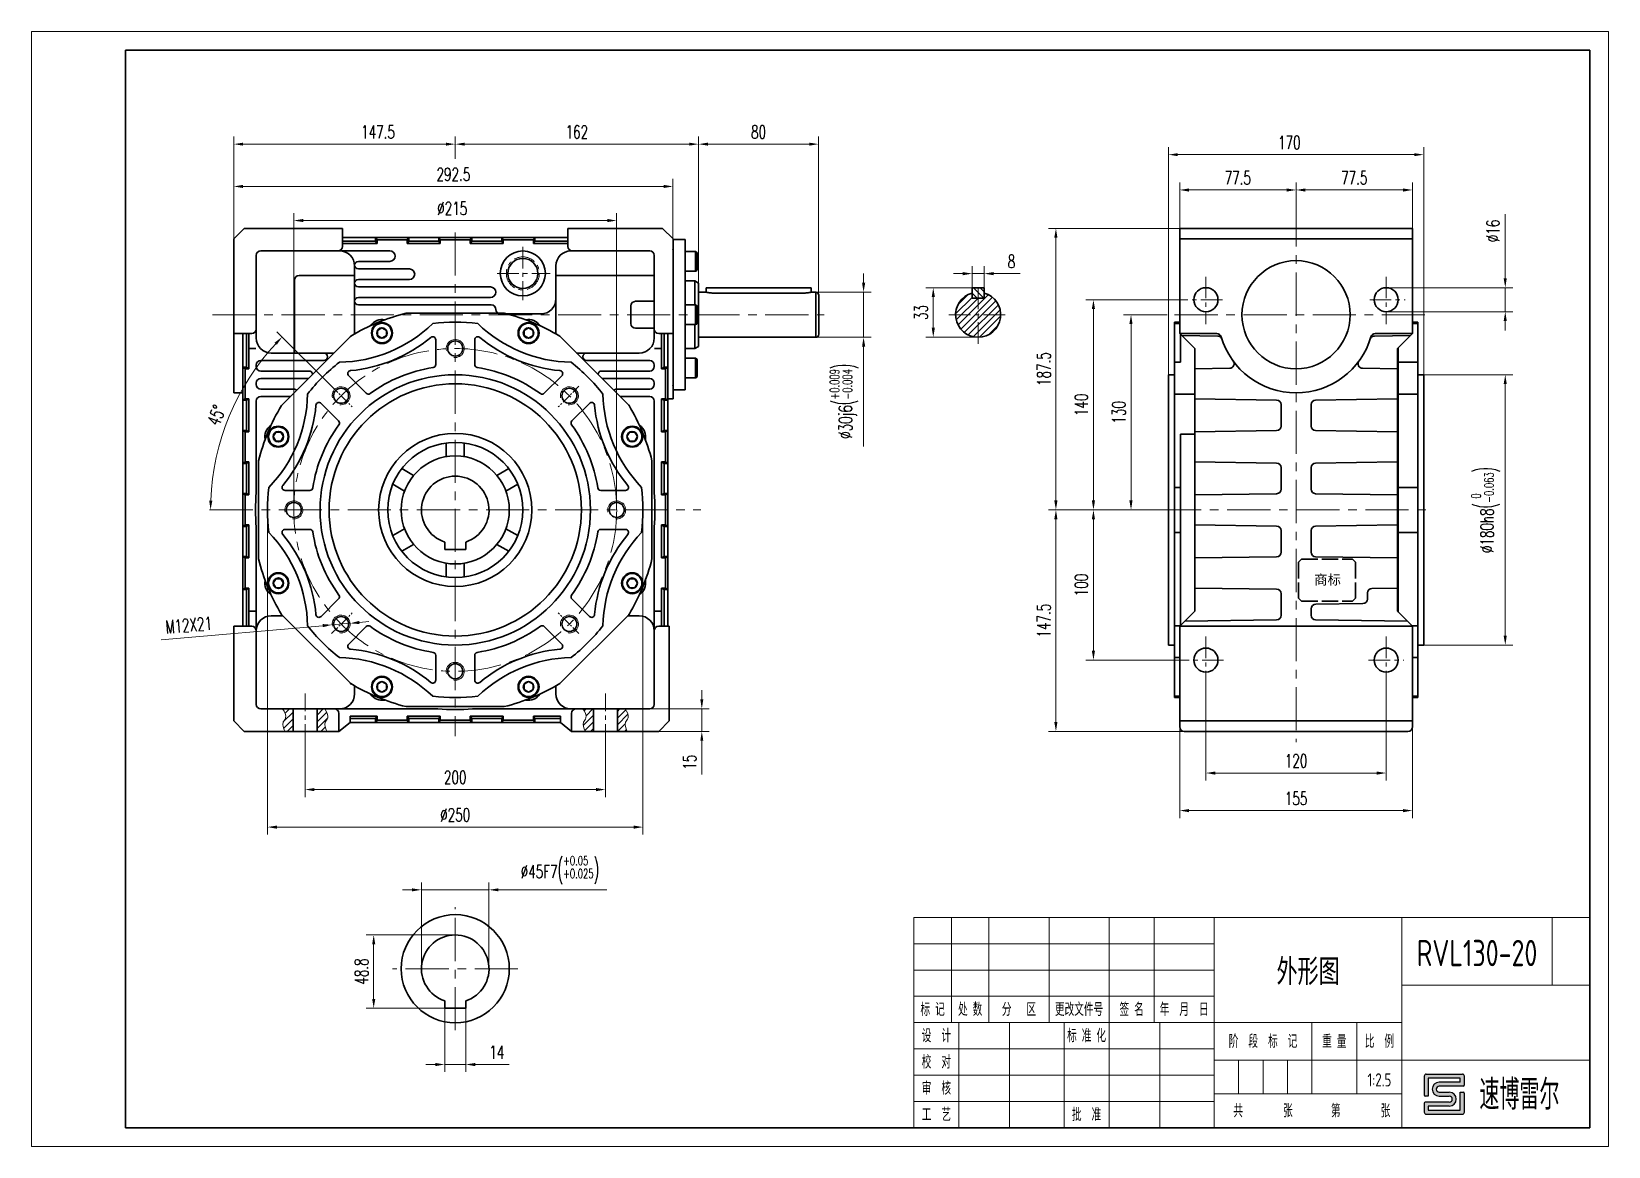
# Model space of a CAD drawing. Header units: millimetres. Extents: x -62 to 988, y -12 to 730.
import ezdxf
from ezdxf.enums import TextEntityAlignment as Align

# ---------------------------------------------------------------- set-up
doc = ezdxf.new("R2010")
doc.units = ezdxf.units.MM
doc.header["$LTSCALE"] = 0.833333
doc.linetypes.add('ACAD_ISO02W100', pattern=[15, 12, -3])
doc.linetypes.add('CENTER', pattern=[50.8, 31.75, -6.35, 6.35, -6.35])
for name, color, linetype, lineweight in [('1轮廓实线层', 7, 'Continuous', 30), ('2细线层', 4, 'Continuous', 15), ('3中心线层', 1, 'CENTER', 15), ('5剖面线层', 2, 'Continuous', 15), ('6文字层', 3, 'Continuous', 15), ('7标注层', 4, 'Continuous', 15), ('图框层', 7, 'Continuous', 30)]:
    doc.layers.add(name, color=color, linetype=linetype, lineweight=lineweight)
doc.styles.add('HC_GBDIM', font='romans', dxfattribs={"width": 0.667, "bigfont": 'gbcbig'})
doc.styles.add('HC_TEXTSTYLE', font='isocp', dxfattribs={"width": 0.667, "bigfont": 'hzfs'})
doc.styles.get("Standard").update_dxf_attribs({"font": 'simsun.ttc'})
doc.dimstyles.new('HC_GBDIM', dxfattribs={"dimtxt": 3.5, "dimasz": 2.5, "dimexe": 2, "dimexo": 0, "dimgap": 1.5, "dimtad": 1, "dimdec": 1, "dimdsep": 46, "dimtxsty": 'HC_GBDIM', "dimcen": 0, "dimclrd": 130, "dimclre": 130, "dimclrt": 3, "dimadec": 0, "dimazin": 2, "dimtfac": 0.714286, "dimtdec": 1, "dimtmove": 0, "dimatfit": 1, "dimfxl": 1, "dimtzin": 0, "dimlwd": -1, "dimlwe": -1, "dimarcsym": 0})

msp = doc.modelspace()

# ---------------------------------------------------------------- texts
at = {"layer": '1轮廓实线层', "color": 2, "ltscale": 1.086957, "insert": (791.57, 368.23), "char_height": 6.5217, "attachment_point": 1}
msp.add_mtext('\\f仿宋_GB2312|b0|i0|c134|p49;商标', dxfattribs=at)

# ---------------------------------------------------------------- blocks, each defined once
blk = doc.blocks.new('*D1531')
at = {"layer": '7标注层', "color": 130, "linetype": 'ByBlock', "ltscale": 1.086957}
for p, q in [((119.6, 254.4), (119.6, 220.2)), ((319.6, 254.4), (319.6, 220.2)), ((125.9, 225.2), (313.4, 225.2))]:
    blk.add_line(p, q, dxfattribs=at)
at = {"layer": '7标注层', "color": 130}
for points in [[(125.9, 226.2), (125.9, 224.1), (119.6, 225.2)], [(313.4, 224.1), (313.4, 226.2), (319.6, 225.2)]]:
    blk.add_solid(points, dxfattribs=at)
at = {"layer": 'Defpoints', "color": 0}
for p in [(119.6, 254.4), (319.6, 254.4), (319.6, 225.2)]:
    blk.add_point(p, dxfattribs=at)
at = {"layer": '7标注层', "color": 3, "insert": (219.6, 233.3), "char_height": 8.75, "attachment_point": 5, "style": 'HC_GBDIM'}
blk.add_mtext('200', dxfattribs=at)
blk = doc.blocks.new('*D1532')
at = {"layer": '7标注层', "color": 130, "linetype": 'ByBlock', "ltscale": 1.086957}
for p, q in [((94.6, 411.4), (94.6, 195.2)), ((344.6, 411.4), (344.6, 195.2)), ((100.9, 200.2), (338.4, 200.2))]:
    blk.add_line(p, q, dxfattribs=at)
at = {"layer": '7标注层', "color": 130}
for points in [[(100.9, 201.2), (100.9, 199.1), (94.6, 200.2)], [(338.4, 199.1), (338.4, 201.2), (344.6, 200.2)]]:
    blk.add_solid(points, dxfattribs=at)
at = {"layer": 'Defpoints', "color": 0}
for p in [(94.6, 411.4), (344.6, 411.4), (344.6, 200.2)]:
    blk.add_point(p, dxfattribs=at)
at = {"layer": '7标注层', "color": 3, "insert": (219.6, 208.3), "char_height": 8.75, "attachment_point": 5, "style": 'HC_GBDIM'}
blk.add_mtext('%%c250{}{{\\H0.7x;}{}}', dxfattribs=at)
blk = doc.blocks.new('*D1533')
at = {"layer": '7标注层', "color": 130, "linetype": 'ByBlock', "ltscale": 1.086957}
for p, q in [((383.8, 285.2), (383.8, 291.4)), ((349.1, 278.9), (388.8, 278.9)), ((383.8, 278.9), (383.8, 263.9)), ((349.1, 263.9), (388.8, 263.9)), ((383.8, 257.7), (383.8, 235.3))]:
    blk.add_line(p, q, dxfattribs=at)
at = {"layer": '7标注层', "color": 130}
for points in [[(382.8, 285.2), (384.8, 285.2), (383.8, 278.9)], [(384.8, 257.7), (382.8, 257.7), (383.8, 263.9)]]:
    blk.add_solid(points, dxfattribs=at)
at = {"layer": 'Defpoints', "color": 0}
for p in [(349.1, 278.9), (349.1, 263.9), (383.8, 263.9)]:
    blk.add_point(p, dxfattribs=at)
at = {"layer": '7标注层', "color": 3, "insert": (375.7, 243.4), "char_height": 8.75, "attachment_point": 5, "rotation": 90, "style": 'HC_GBDIM'}
blk.add_mtext('15{}{{\\H0.7x;}{}}', dxfattribs=at)
blk = doc.blocks.new('*D1534')
at = {"layer": '7标注层', "color": 130, "linetype": 'ByBlock', "ltscale": 1.086957}
blk.add_line((137.3, 493.8), (100.9, 530.1), dxfattribs=at)
blk.add_arc((219.6, 411.4), 162.9, 137.1982, 177.8018, dxfattribs=at)
at = {"layer": '7标注层', "color": 130}
for points in [[(100.8, 521.4), (99.3, 522.8), (104.4, 526.6)], [(55.8, 417.7), (57.9, 417.6), (56.7, 411.4)]]:
    blk.add_solid(points, dxfattribs=at)
at = {"layer": 'Defpoints', "color": 0}
for p in [(137.3, 493.8), (78.5, 492.9), (151.1, 480), (56.1, 411.4), (380.5, 411.4)]:
    blk.add_point(p, dxfattribs=at)
at = {"layer": '7标注层', "color": 3, "insert": (60.6, 474.4), "char_height": 8.75, "attachment_point": 5, "rotation": 68.3755, "style": 'HC_GBDIM'}
blk.add_mtext('45%%d', dxfattribs=at)
blk = doc.blocks.new('*D1535')
at = {"layer": '7标注层', "color": 130, "linetype": 'ByBlock', "ltscale": 1.086957}
for p, q in [((112.1, 411.4), (112.1, 609.1)), ((327.1, 411.4), (327.1, 609.1)), ((118.4, 604.1), (320.9, 604.1))]:
    blk.add_line(p, q, dxfattribs=at)
at = {"layer": '7标注层', "color": 130}
for points in [[(118.4, 605.2), (118.4, 603.1), (112.1, 604.1)], [(320.9, 603.1), (320.9, 605.2), (327.1, 604.1)]]:
    blk.add_solid(points, dxfattribs=at)
at = {"layer": 'Defpoints', "color": 0}
for p in [(327.1, 604.1), (112.1, 411.4), (327.1, 411.4)]:
    blk.add_point(p, dxfattribs=at)
at = {"layer": '7标注层', "color": 3, "insert": (217.6, 612.2), "char_height": 8.75, "attachment_point": 5, "style": 'HC_GBDIM'}
blk.add_mtext('%%c215{}{{\\H0.7x;}{}}', dxfattribs=at)
blk = doc.blocks.new('*D1536')
at = {"layer": '7标注层', "color": 130, "linetype": 'ByBlock', "ltscale": 1.086957}
for p, q in [((72.1, 591.9), (72.1, 660)), ((78.4, 655), (213.4, 655)), ((219.6, 645.3), (219.6, 660))]:
    blk.add_line(p, q, dxfattribs=at)
at = {"layer": '7标注层', "color": 130}
for points in [[(78.4, 656), (78.4, 654), (72.1, 655)], [(213.4, 654), (213.4, 656), (219.6, 655)]]:
    blk.add_solid(points, dxfattribs=at)
at = {"layer": 'Defpoints', "color": 0}
for p in [(219.6, 655), (219.6, 645.3), (72.1, 591.9)]:
    blk.add_point(p, dxfattribs=at)
at = {"layer": '7标注层', "color": 3, "insert": (168.2, 663.1), "char_height": 8.75, "attachment_point": 5, "style": 'HC_GBDIM'}
blk.add_mtext('147.5', dxfattribs=at)
blk = doc.blocks.new('*D1537')
at = {"layer": '7标注层', "color": 130, "linetype": 'ByBlock', "ltscale": 1.086957}
for p, q in [((72.1, 591.9), (72.1, 631.8)), ((364.6, 591.9), (364.6, 631.8)), ((78.4, 626.8), (358.4, 626.8))]:
    blk.add_line(p, q, dxfattribs=at)
at = {"layer": '7标注层', "color": 130}
for points in [[(78.4, 627.9), (78.4, 625.8), (72.1, 626.8)], [(358.4, 625.8), (358.4, 627.9), (364.6, 626.8)]]:
    blk.add_solid(points, dxfattribs=at)
at = {"layer": 'Defpoints', "color": 0}
for p in [(364.6, 626.8), (72.1, 591.9), (364.6, 591.9)]:
    blk.add_point(p, dxfattribs=at)
at = {"layer": '7标注层', "color": 3, "insert": (218.4, 634.9), "char_height": 8.75, "attachment_point": 5, "style": 'HC_GBDIM'}
blk.add_mtext('292.5', dxfattribs=at)
blk = doc.blocks.new('*D1538')
at = {"layer": '7标注层', "color": 130, "linetype": 'ByBlock', "ltscale": 1.086957}
for p, q in [((155.8, 336.5), (162, 337)), ((131.4, 334.3), (23.8, 324.9)), ((149.6, 335.9), (137.6, 334.9))]:
    blk.add_line(p, q, dxfattribs=at)
at = {"layer": '7标注层', "color": 130}
for points in [[(155.7, 337.5), (155.9, 335.4), (149.6, 335.9)], [(131.5, 333.3), (131.3, 335.4), (137.6, 334.9)]]:
    blk.add_solid(points, dxfattribs=at)
at = {"layer": 'Defpoints', "color": 0}
for p in [(137.6, 334.9), (149.6, 335.9)]:
    blk.add_point(p, dxfattribs=at)
at = {"layer": '7标注层', "color": 3, "insert": (42.2, 334.7), "char_height": 8.75, "attachment_point": 5, "rotation": 5.0017, "style": 'HC_GBDIM'}
blk.add_mtext('M12X21{}{{\\H0.7x;}{}}', dxfattribs=at)
blk = doc.blocks.new('*D1539')
at = {"layer": '7标注层', "color": 130, "linetype": 'ByBlock', "ltscale": 1.086957}
for p, q in [((702, 270.9), (702, 206.2)), ((857, 270.9), (857, 206.2)), ((708.2, 211.2), (850.7, 211.2))]:
    blk.add_line(p, q, dxfattribs=at)
at = {"layer": '7标注层', "color": 130}
for points in [[(708.2, 212.2), (708.2, 210.1), (702, 211.2)], [(850.7, 210.1), (850.7, 212.2), (857, 211.2)]]:
    blk.add_solid(points, dxfattribs=at)
at = {"layer": 'Defpoints', "color": 0}
for p in [(702, 270.9), (857, 270.9), (857, 211.2)]:
    blk.add_point(p, dxfattribs=at)
at = {"layer": '7标注层', "color": 3, "insert": (779.5, 219.3), "char_height": 8.75, "attachment_point": 5, "style": 'HC_GBDIM'}
blk.add_mtext('155', dxfattribs=at)
blk = doc.blocks.new('*D1540')
at = {"layer": '7标注层', "color": 130, "linetype": 'ByBlock', "ltscale": 1.086957}
for p, q in [((719.5, 295.7), (719.5, 231.2)), ((839.5, 295.7), (839.5, 231.2)), ((725.7, 236.2), (833.2, 236.2))]:
    blk.add_line(p, q, dxfattribs=at)
at = {"layer": '7标注层', "color": 130}
for points in [[(725.7, 237.2), (725.7, 235.1), (719.5, 236.2)], [(833.2, 235.1), (833.2, 237.2), (839.5, 236.2)]]:
    blk.add_solid(points, dxfattribs=at)
at = {"layer": 'Defpoints', "color": 0}
for p in [(719.5, 295.7), (839.5, 295.7), (839.5, 236.2)]:
    blk.add_point(p, dxfattribs=at)
at = {"layer": '7标注层', "color": 3, "insert": (779.5, 244.3), "char_height": 8.75, "attachment_point": 5, "style": 'HC_GBDIM'}
blk.add_mtext('120', dxfattribs=at)
blk = doc.blocks.new('*D1541')
at = {"layer": '7标注层', "color": 130, "linetype": 'ByBlock', "ltscale": 1.086957}
for p, q in [((687.6, 411.4), (614.6, 411.4)), ((619.6, 270.2), (619.6, 405.2)), ((705, 263.9), (614.6, 263.9))]:
    blk.add_line(p, q, dxfattribs=at)
at = {"layer": '7标注层', "color": 130}
for points in [[(620.6, 405.2), (618.5, 405.2), (619.6, 411.4)], [(618.5, 270.2), (620.6, 270.2), (619.6, 263.9)]]:
    blk.add_solid(points, dxfattribs=at)
at = {"layer": 'Defpoints', "color": 0}
for p in [(619.6, 411.4), (687.6, 411.4), (705, 263.9)]:
    blk.add_point(p, dxfattribs=at)
at = {"layer": '7标注层', "color": 3, "insert": (611.5, 337.7), "char_height": 8.75, "attachment_point": 5, "rotation": 90, "style": 'HC_GBDIM'}
blk.add_mtext('147.5', dxfattribs=at)
blk = doc.blocks.new('*D1542')
at = {"layer": '7标注层', "color": 130, "linetype": 'ByBlock', "ltscale": 1.086957}
for p, q in [((702, 598.9), (614.6, 598.9)), ((619.6, 592.7), (619.6, 417.7)), ((687.6, 411.4), (614.6, 411.4))]:
    blk.add_line(p, q, dxfattribs=at)
at = {"layer": '7标注层', "color": 130}
for points in [[(620.6, 592.7), (618.5, 592.7), (619.6, 598.9)], [(618.5, 417.7), (620.6, 417.7), (619.6, 411.4)]]:
    blk.add_solid(points, dxfattribs=at)
at = {"layer": 'Defpoints', "color": 0}
for p in [(702, 598.9), (619.6, 411.4), (687.6, 411.4)]:
    blk.add_point(p, dxfattribs=at)
at = {"layer": '7标注层', "color": 3, "insert": (611.5, 505.2), "char_height": 8.75, "attachment_point": 5, "rotation": 90, "style": 'HC_GBDIM'}
blk.add_mtext('187.5', dxfattribs=at)
blk = doc.blocks.new('*D1543')
at = {"layer": '7标注层', "color": 130, "linetype": 'ByBlock', "ltscale": 1.086957}
for p, q in [((687.6, 411.4), (639.6, 411.4)), ((644.6, 317.7), (644.6, 405.2)), ((707.7, 311.4), (639.6, 311.4))]:
    blk.add_line(p, q, dxfattribs=at)
at = {"layer": '7标注层', "color": 130}
for points in [[(645.6, 405.2), (643.5, 405.2), (644.6, 411.4)], [(643.5, 317.7), (645.6, 317.7), (644.6, 311.4)]]:
    blk.add_solid(points, dxfattribs=at)
at = {"layer": 'Defpoints', "color": 0}
for p in [(644.6, 411.4), (687.6, 411.4), (707.7, 311.4)]:
    blk.add_point(p, dxfattribs=at)
at = {"layer": '7标注层', "color": 3, "insert": (636.5, 361.4), "char_height": 8.75, "attachment_point": 5, "rotation": 90, "style": 'HC_GBDIM'}
blk.add_mtext('100', dxfattribs=at)
blk = doc.blocks.new('*D1544')
at = {"layer": '7标注层', "color": 130, "linetype": 'ByBlock', "ltscale": 1.086957}
for p, q in [((706.9, 551.4), (639.6, 551.4)), ((644.6, 545.2), (644.6, 417.7)), ((687.6, 411.4), (639.6, 411.4))]:
    blk.add_line(p, q, dxfattribs=at)
at = {"layer": '7标注层', "color": 130}
for points in [[(645.6, 545.2), (643.5, 545.2), (644.6, 551.4)], [(643.5, 417.7), (645.6, 417.7), (644.6, 411.4)]]:
    blk.add_solid(points, dxfattribs=at)
at = {"layer": 'Defpoints', "color": 0}
for p in [(706.9, 551.4), (644.6, 411.4), (687.6, 411.4)]:
    blk.add_point(p, dxfattribs=at)
at = {"layer": '7标注层', "color": 3, "insert": (636.5, 481.4), "char_height": 8.75, "attachment_point": 5, "rotation": 90, "style": 'HC_GBDIM'}
blk.add_mtext('140', dxfattribs=at)
blk = doc.blocks.new('*D1545')
at = {"layer": '7标注层', "color": 130, "linetype": 'ByBlock', "ltscale": 1.086957}
for p, q in [((693.7, 541.4), (664.6, 541.4)), ((669.6, 417.7), (669.6, 535.2)), ((687.6, 411.4), (664.6, 411.4))]:
    blk.add_line(p, q, dxfattribs=at)
at = {"layer": '7标注层', "color": 130}
for points in [[(670.6, 535.2), (668.5, 535.2), (669.6, 541.4)], [(668.5, 417.7), (670.6, 417.7), (669.6, 411.4)]]:
    blk.add_solid(points, dxfattribs=at)
at = {"layer": 'Defpoints', "color": 0}
for p in [(669.6, 541.4), (693.7, 541.4), (687.6, 411.4)]:
    blk.add_point(p, dxfattribs=at)
at = {"layer": '7标注层', "color": 3, "insert": (661.5, 476.4), "char_height": 8.75, "attachment_point": 5, "rotation": 90, "style": 'HC_GBDIM'}
blk.add_mtext('130', dxfattribs=at)
blk = doc.blocks.new('*D1546')
at = {"layer": '7标注层', "color": 130, "linetype": 'ByBlock', "ltscale": 1.086957}
for p, q in [((864.5, 501.4), (923.8, 501.4)), ((918.8, 495.2), (918.8, 327.7)), ((864.5, 321.4), (923.8, 321.4))]:
    blk.add_line(p, q, dxfattribs=at)
at = {"layer": '7标注层', "color": 130}
for points in [[(919.8, 495.2), (917.7, 495.2), (918.8, 501.4)], [(917.7, 327.7), (919.8, 327.7), (918.8, 321.4)]]:
    blk.add_solid(points, dxfattribs=at)
at = {"layer": 'Defpoints', "color": 0}
for p in [(864.5, 501.4), (864.5, 321.4), (918.8, 321.4)]:
    blk.add_point(p, dxfattribs=at)
at = {"layer": '7标注层', "color": 3, "insert": (905.7, 411.4), "char_height": 8.75, "attachment_point": 5, "rotation": 90, "style": 'HC_GBDIM'}
blk.add_mtext('%%c180{}{h8{\\H0.7x;{\\H2.0x;\\W0.5;(}{\\S 0^ -0.063;}{\\H2.0x;\\W0.5;)}}{}}', dxfattribs=at)
blk = doc.blocks.new('*D1547')
at = {"layer": '7标注层', "color": 130, "linetype": 'ByBlock', "ltscale": 1.086957}
for p, q in [((918.8, 565.7), (918.8, 608.3)), ((839.5, 559.4), (923.8, 559.4)), ((918.8, 559.4), (918.8, 543.4)), ((839.5, 543.4), (923.8, 543.4)), ((918.8, 537.2), (918.8, 530.9))]:
    blk.add_line(p, q, dxfattribs=at)
at = {"layer": '7标注层', "color": 130}
for points in [[(917.7, 565.7), (919.8, 565.7), (918.8, 559.4)], [(919.8, 537.2), (917.7, 537.2), (918.8, 543.4)]]:
    blk.add_solid(points, dxfattribs=at)
at = {"layer": 'Defpoints', "color": 0}
for p in [(839.5, 559.4), (839.5, 543.4), (918.8, 543.4)]:
    blk.add_point(p, dxfattribs=at)
at = {"layer": '7标注层', "color": 3, "insert": (910.6, 597.2), "char_height": 8.75, "attachment_point": 5, "rotation": 90, "style": 'HC_GBDIM'}
blk.add_mtext('%%c16{}{{\\H0.7x;}{}}', dxfattribs=at)
blk = doc.blocks.new('*D1548')
at = {"layer": '7标注层', "color": 130, "linetype": 'ByBlock', "ltscale": 1.086957}
for p, q in [((694.5, 501.4), (694.5, 653)), ((864.5, 501.4), (864.5, 653)), ((700.7, 648), (858.2, 648))]:
    blk.add_line(p, q, dxfattribs=at)
at = {"layer": '7标注层', "color": 130}
for points in [[(700.7, 649), (700.7, 647), (694.5, 648)], [(858.2, 647), (858.2, 649), (864.5, 648)]]:
    blk.add_solid(points, dxfattribs=at)
at = {"layer": 'Defpoints', "color": 0}
for p in [(864.5, 648), (694.5, 501.4), (864.5, 501.4)]:
    blk.add_point(p, dxfattribs=at)
at = {"layer": '7标注层', "color": 3, "insert": (775, 656.1), "char_height": 8.75, "attachment_point": 5, "style": 'HC_GBDIM'}
blk.add_mtext('170', dxfattribs=at)
blk = doc.blocks.new('*D1549')
at = {"layer": '7标注层', "color": 130, "linetype": 'ByBlock', "ltscale": 1.086957}
for p, q in [((702, 598.9), (702, 629.5)), ((708.2, 624.5), (773.2, 624.5)), ((779.5, 610.9), (779.5, 629.5))]:
    blk.add_line(p, q, dxfattribs=at)
at = {"layer": '7标注层', "color": 130}
for points in [[(708.2, 625.5), (708.2, 623.4), (702, 624.5)], [(773.2, 623.4), (773.2, 625.5), (779.5, 624.5)]]:
    blk.add_solid(points, dxfattribs=at)
at = {"layer": 'Defpoints', "color": 0}
for p in [(779.5, 624.5), (779.5, 610.9), (702, 598.9)]:
    blk.add_point(p, dxfattribs=at)
at = {"layer": '7标注层', "color": 3, "insert": (740.7, 632.6), "char_height": 8.75, "attachment_point": 5, "style": 'HC_GBDIM'}
blk.add_mtext('77.5', dxfattribs=at)
blk = doc.blocks.new('*D1550')
at = {"layer": '7标注层', "color": 130, "linetype": 'ByBlock', "ltscale": 1.086957}
for p, q in [((779.5, 610.9), (779.5, 629.5)), ((785.7, 624.5), (850.7, 624.5)), ((857, 598.9), (857, 629.5))]:
    blk.add_line(p, q, dxfattribs=at)
at = {"layer": '7标注层', "color": 130}
for points in [[(785.7, 625.5), (785.7, 623.4), (779.5, 624.5)], [(850.7, 623.4), (850.7, 625.5), (857, 624.5)]]:
    blk.add_solid(points, dxfattribs=at)
at = {"layer": 'Defpoints', "color": 0}
for p in [(857, 624.5), (779.5, 610.9), (857, 598.9)]:
    blk.add_point(p, dxfattribs=at)
at = {"layer": '7标注层', "color": 3, "insert": (818.2, 632.6), "char_height": 8.75, "attachment_point": 5, "style": 'HC_GBDIM'}
blk.add_mtext('77.5', dxfattribs=at)
blk = doc.blocks.new('*D1551')
at = {"layer": '7标注层', "color": 130, "ltscale": 0.925926}
for p, q in [((212.6, 79.6), (212.6, 37.1)), ((226.6, 79.6), (226.6, 37.1)), ((206.4, 42.1), (200.1, 42.1)), ((212.6, 42.1), (226.6, 42.1)), ((232.9, 42.1), (255.5, 42.1))]:
    blk.add_line(p, q, dxfattribs=at)
at = {"layer": '7标注层', "color": 130}
for points in [[(206.4, 41), (206.4, 43.1), (212.6, 42.1)], [(232.9, 43.1), (232.9, 41), (226.6, 42.1)]]:
    blk.add_solid(points, dxfattribs=at)
at = {"layer": 'Defpoints', "color": 0}
for p in [(212.6, 79.6), (226.6, 79.6), (226.6, 42.1)]:
    blk.add_point(p, dxfattribs=at)
at = {"layer": '7标注层', "color": 3, "insert": (247.3, 50.2), "char_height": 8.75, "attachment_point": 5, "style": 'HC_GBDIM'}
blk.add_mtext('14', dxfattribs=at)
blk = doc.blocks.new('*D1552')
at = {"layer": '7标注层', "color": 130, "ltscale": 0.925926}
for p, q in [((190.9, 158.4), (184.6, 158.4)), ((197.1, 105.9), (197.1, 163.4)), ((197.1, 158.4), (242.1, 158.4)), ((242.1, 105.9), (242.1, 163.4)), ((248.4, 158.4), (320.5, 158.4))]:
    blk.add_line(p, q, dxfattribs=at)
at = {"layer": '7标注层', "color": 130}
for points in [[(190.9, 157.4), (190.9, 159.4), (197.1, 158.4)], [(248.4, 159.4), (248.4, 157.4), (242.1, 158.4)]]:
    blk.add_solid(points, dxfattribs=at)
at = {"layer": 'Defpoints', "color": 0}
for p in [(242.1, 158.4), (197.1, 105.9), (242.1, 105.9)]:
    blk.add_point(p, dxfattribs=at)
at = {"layer": '7标注层', "color": 3, "insert": (289.3, 171.5), "char_height": 8.75, "attachment_point": 5, "style": 'HC_GBDIM'}
blk.add_mtext('%%c45{}{F7{\\H0.7x;{\\H2.0x;\\W0.5;(}{\\S+0.05^ +0.025;}{\\H2.0x;\\W0.5;)}}{}}', dxfattribs=at)
blk = doc.blocks.new('*D1553')
at = {"layer": '7标注层', "color": 130, "ltscale": 0.925926}
for p, q in [((219.6, 128.4), (160.3, 128.4)), ((165.3, 122.1), (165.3, 85.8)), ((212.6, 79.6), (160.3, 79.6))]:
    blk.add_line(p, q, dxfattribs=at)
at = {"layer": '7标注层', "color": 130}
for points in [[(166.4, 122.1), (164.3, 122.1), (165.3, 128.4)], [(164.3, 85.8), (166.4, 85.8), (165.3, 79.6)]]:
    blk.add_solid(points, dxfattribs=at)
at = {"layer": 'Defpoints', "color": 0}
for p in [(219.6, 128.4), (165.3, 79.6), (212.6, 79.6)]:
    blk.add_point(p, dxfattribs=at)
at = {"layer": '7标注层', "color": 3, "insert": (157.2, 104), "char_height": 8.75, "attachment_point": 5, "rotation": 90, "style": 'HC_GBDIM'}
blk.add_mtext('48.8', dxfattribs=at)
blk = doc.blocks.new('*D1554')
at = {"layer": '7标注层', "color": 130, "linetype": 'ByBlock', "ltscale": 1.086957}
for p, q in [((219.6, 645.3), (219.6, 660)), ((225.9, 655), (375.4, 655)), ((381.6, 562.5), (381.6, 660))]:
    blk.add_line(p, q, dxfattribs=at)
at = {"layer": '7标注层', "color": 130}
for points in [[(225.9, 656), (225.9, 654), (219.6, 655)], [(375.4, 654), (375.4, 656), (381.6, 655)]]:
    blk.add_solid(points, dxfattribs=at)
at = {"layer": 'Defpoints', "color": 0}
for p in [(381.6, 655), (219.6, 645.3), (381.6, 562.5)]:
    blk.add_point(p, dxfattribs=at)
at = {"layer": '7标注层', "color": 3, "insert": (300.6, 663.1), "char_height": 8.75, "attachment_point": 5, "style": 'HC_GBDIM'}
blk.add_mtext('162', dxfattribs=at)
blk = doc.blocks.new('*D1555')
at = {"layer": '7标注层', "color": 130, "linetype": 'ByBlock', "ltscale": 1.086957}
for p, q in [((381.6, 562.5), (381.6, 660)), ((387.9, 655), (455.4, 655)), ((461.6, 554.4), (461.6, 660))]:
    blk.add_line(p, q, dxfattribs=at)
at = {"layer": '7标注层', "color": 130}
for points in [[(387.9, 656), (387.9, 654), (381.6, 655)], [(455.4, 654), (455.4, 656), (461.6, 655)]]:
    blk.add_solid(points, dxfattribs=at)
at = {"layer": 'Defpoints', "color": 0}
for p in [(461.6, 655), (381.6, 562.5), (461.6, 554.4)]:
    blk.add_point(p, dxfattribs=at)
at = {"layer": '7标注层', "color": 3, "insert": (421.6, 663.1), "char_height": 8.75, "attachment_point": 5, "style": 'HC_GBDIM'}
blk.add_mtext('80', dxfattribs=at)
blk = doc.blocks.new('*D1556')
at = {"layer": '7标注层', "color": 130, "linetype": 'ByBlock', "ltscale": 1.086957}
for p, q in [((491.5, 562.7), (491.5, 568.9)), ((459.6, 556.4), (496.5, 556.4)), ((491.5, 556.4), (491.5, 526.4)), ((459.6, 526.4), (496.5, 526.4)), ((491.5, 520.2), (491.5, 453.7))]:
    blk.add_line(p, q, dxfattribs=at)
at = {"layer": '7标注层', "color": 130}
for points in [[(490.5, 562.7), (492.6, 562.7), (491.5, 556.4)], [(492.6, 520.2), (490.5, 520.2), (491.5, 526.4)]]:
    blk.add_solid(points, dxfattribs=at)
at = {"layer": 'Defpoints', "color": 0}
for p in [(459.6, 556.4), (459.6, 526.4), (491.5, 526.4)]:
    blk.add_point(p, dxfattribs=at)
at = {"layer": '7标注层', "color": 3, "insert": (478.5, 483.8), "char_height": 8.75, "attachment_point": 5, "rotation": 90, "style": 'HC_GBDIM'}
blk.add_mtext('%%c30{}{j6{\\H0.7x;{\\H2.0x;\\W0.5;(}{\\S+0.009^ -0.004;}{\\H2.0x;\\W0.5;)}}{}}', dxfattribs=at)
blk = doc.blocks.new('*D1557')
at = {"layer": '7标注层', "color": 130, "linetype": 'ByBlock', "ltscale": 1.086957}
for p, q in [((563.8, 559.4), (532.9, 559.4)), ((537.9, 553.2), (537.9, 532.7)), ((567.8, 526.4), (532.9, 526.4))]:
    blk.add_line(p, q, dxfattribs=at)
at = {"layer": '7标注层', "color": 130}
for points in [[(539, 553.2), (536.9, 553.2), (537.9, 559.4)], [(536.9, 532.7), (539, 532.7), (537.9, 526.4)]]:
    blk.add_solid(points, dxfattribs=at)
at = {"layer": 'Defpoints', "color": 0}
for p in [(563.8, 559.4), (537.9, 526.4), (567.8, 526.4)]:
    blk.add_point(p, dxfattribs=at)
at = {"layer": '7标注层', "color": 3, "insert": (529.8, 542.9), "char_height": 8.75, "attachment_point": 5, "rotation": 90, "style": 'HC_GBDIM'}
blk.add_mtext('33', dxfattribs=at)
blk = doc.blocks.new('*D1558')
at = {"layer": '7标注层', "color": 130, "linetype": 'ByBlock', "ltscale": 1.086957}
for p, q in [((557.6, 568.8), (551.3, 568.8)), ((563.8, 559.4), (563.8, 573.8)), ((563.8, 568.8), (571.8, 568.8)), ((571.8, 559.4), (571.8, 573.8)), ((578.1, 568.8), (595.7, 568.8))]:
    blk.add_line(p, q, dxfattribs=at)
at = {"layer": '7标注层', "color": 130}
for points in [[(557.6, 567.7), (557.6, 569.8), (563.8, 568.8)], [(578.1, 569.8), (578.1, 567.7), (571.8, 568.8)]]:
    blk.add_solid(points, dxfattribs=at)
at = {"layer": 'Defpoints', "color": 0}
for p in [(571.8, 568.8), (563.8, 559.4), (571.8, 559.4)]:
    blk.add_point(p, dxfattribs=at)
at = {"layer": '7标注层', "color": 3, "insert": (590, 576.9), "char_height": 8.75, "attachment_point": 5, "style": 'HC_GBDIM'}
blk.add_mtext('8', dxfattribs=at)
blk = doc.blocks.new('*U1565')
at = {"layer": '2细线层'}
for p, q in [((-62.5, -12.5), (-62.5, 730)), ((-62.5, 730), (987.5, 730)), ((987.5, 730), (987.5, -12.5)), ((987.5, -12.5), (-62.5, -12.5))]:
    blk.add_line(p, q, dxfattribs=at)
at = {"layer": '图框层'}
for p, q in [((0, 0), (0, 717.5)), ((0, 717.5), (975, 717.5)), ((975, 717.5), (975, 0)), ((975, 0), (0, 0))]:
    blk.add_line(p, q, dxfattribs=at)
blk = doc.blocks.new('HC_BTL_BLK')
at = {"layer": '2细线层'}
h = blk.add_hatch(color=24, dxfattribs=at)
edge = h.paths.add_edge_path(flags=0)
edge.add_arc((-37.39, 7.6), 1.87, 270, 90)
edge.add_line((-37.39, 9.46), (-40.06, 9.46))
edge.add_arc((-40.06, 10.26), 0.8, 90, 270, ccw=False)
edge.add_line((-40.06, 11.06), (-33.66, 11.06))
edge.add_arc((-33.66, 11.33), 0.267, 270, 0)
edge.add_line((-33.39, 11.33), (-33.39, 13.73))
edge.add_arc((-33.92, 13.73), 0.533, 0, 90)
edge.add_line((-33.92, 14.26), (-43.52, 14.26))
edge.add_arc((-43.52, 13.73), 0.533, 90, 180)
edge.add_line((-44.06, 13.73), (-44.06, 8.66))
edge.add_arc((-43.79, 8.66), 0.267, 180, 270)
edge.add_line((-43.79, 8.4), (-42.99, 8.4))
edge.add_line((-42.99, 8.4), (-42.99, 13.2))
edge.add_line((-42.99, 13.2), (-34.46, 13.2))
edge.add_line((-34.46, 13.2), (-34.46, 12.13))
edge.add_line((-34.46, 12.13), (-40.06, 12.13))
edge.add_arc((-40.06, 10.26), 1.87, 90, 270)
edge.add_line((-40.06, 8.4), (-37.39, 8.4))
edge.add_arc((-37.39, 7.6), 0.8, 270, 90, ccw=False)
edge.add_line((-37.39, 6.8), (-43.79, 6.8))
edge.add_arc((-43.79, 6.53), 0.267, 90, 180)
edge.add_line((-44.06, 6.53), (-44.06, 4.13))
edge.add_arc((-43.52, 4.13), 0.533, 180, 270)
edge.add_line((-43.52, 3.6), (-33.92, 3.6))
edge.add_arc((-33.92, 4.13), 0.533, 270, 0)
edge.add_line((-33.39, 4.13), (-33.39, 9.2))
edge.add_arc((-33.66, 9.2), 0.267, 0, 90)
edge.add_line((-33.66, 9.46), (-34.46, 9.46))
edge.add_line((-34.46, 9.46), (-34.46, 4.66))
edge.add_line((-34.46, 4.66), (-42.99, 4.66))
edge.add_line((-42.99, 4.66), (-42.99, 5.73))
edge.add_line((-42.99, 5.73), (-37.39, 5.73))
at = {"color": 24, "linetype": 'Continuous', "lineweight": 25}
for p, q in [((-44.06, 13.73), (-44.06, 8.66)), ((-43.52, 14.26), (-33.92, 14.26)), ((-42.99, 13.2), (-42.99, 8.4)), ((-34.46, 13.2), (-42.99, 13.2)), ((-34.46, 12.13), (-34.46, 13.2)), ((-33.39, 13.73), (-33.39, 11.33)), ((-34.46, 12.13), (-40.06, 12.13)), ((-33.66, 11.06), (-40.06, 11.06)), ((-40.06, 9.46), (-37.39, 9.46)), ((-34.46, 4.66), (-34.46, 9.46)), ((-34.46, 9.46), (-33.66, 9.46)), ((-33.39, 9.2), (-33.39, 4.13)), ((-44.06, 6.53), (-44.06, 4.13)), ((-42.99, 8.4), (-43.79, 8.4)), ((-37.39, 6.8), (-43.79, 6.8)), ((-37.39, 5.73), (-42.99, 5.73)), ((-42.99, 5.73), (-42.99, 4.66)), ((-42.99, 4.66), (-34.46, 4.66)), ((-40.06, 8.4), (-37.39, 8.4)), ((-43.52, 3.6), (-33.92, 3.6))]:
    blk.add_line(p, q, dxfattribs=at)
for centre, radius, start, end in [((-43.52, 13.73), 0.533, 90, 180), ((-33.92, 13.73), 0.533, 0, 90), ((-43.79, 8.66), 0.267, 180, 270), ((-40.06, 10.26), 1.87, 90, 270), ((-40.06, 10.26), 0.8, 90, 270), ((-37.39, 7.6), 1.87, 270, 90), ((-33.66, 11.33), 0.267, 270, 0), ((-33.66, 9.2), 0.267, 0, 90), ((-43.79, 6.53), 0.267, 90, 180), ((-37.39, 7.6), 0.8, 270, 90), ((-43.52, 4.13), 0.533, 180, 270), ((-33.92, 4.13), 0.533, 270, 0)]:
    blk.add_arc(centre, radius, start, end, dxfattribs=at)
at = {"layer": '2细线层'}
for p, q in [((-180, 56), (0, 56)), ((-180, 56), (-180, 0)), ((-180, 56), (-180, 0)), ((-170, 56), (-170, 28)), ((-160, 56), (-160, 28)), ((-144, 56), (-144, 28)), ((-128, 56), (-128, 28)), ((-116, 56), (-116, 28)), ((-100, 56), (-100, 0)), ((-50, 56), (-50, 0)), ((-10, 56), (-10, 38)), ((0, 56), (0, 0)), ((-180, 49), (-100, 49)), ((-180, 42), (-100, 42)), ((0, 38), (-50, 38)), ((-180, 35), (-100, 35)), ((-180, 28), (-50, 28)), ((-168, 0), (-168, 28)), ((-154.5, 0), (-154.5, 28)), ((-140, 0), (-140, 28)), ((-128, 0), (-128, 28)), ((-114.5, 0), (-114.5, 28)), ((-74, 28), (-74, 9)), ((-62, 28), (-62, 9)), ((-180, 21), (-100, 21)), ((-50, 18), (-100, 18)), ((-93.5, 18), (-93.5, 9)), ((-87, 18), (-87, 9)), ((-80.5, 18), (-80.5, 9)), ((0, 18), (-50, 18)), ((-180, 14), (-100, 14)), ((-50, 9), (-100, 9)), ((-180, 7), (-100, 7)), ((0, 0), (-180, 0))]:
    blk.add_line(p, q, dxfattribs=at)
at = {"layer": '6文字层', "attachment_point": 5, "style": 'HC_TEXTSTYLE'}
for s, insert, char_height, width in [('标 记', (-175, 31.5), 3.5, 10), ('处 数', (-165, 31.5), 3.5, 10), ('更改文件号', (-136, 31.5), 3.5, 16), ('签 名', (-122, 31.5), 3.5, 12), ('年  月  日', (-108, 31.5), 3.5, 16), ('分   区', (-152, 31.5), 3.5, 16), ('设  计', (-174, 24.5), 3.5, 12), ('标 准 化', (-134, 24.5), 3.5, 12), ('阶  段  标  记', (-87, 23), 3.5, 26), ('重 量', (-68, 23), 3.5, 12), ('比  例', (-56, 23), 3.5, 12), ('校  对', (-174, 17.5), 3.5, 12), ('审  核', (-174, 10.5), 3.5, 12), ('{\\Fisocp.shx,hzfs|c168;速博雷尔\\P}', (-18.72, 8.8), 8, 37.5857), ('工  艺', (-174, 3.5), 3.5, 12), ('批  准', (-134, 3.5), 3.5, 12), ('共        张', (-87, 4.5), 3.5, 26), ('第        张', (-61, 4.5), 3.5, 26)]:
    blk.add_mtext(s, dxfattribs=dict(at, insert=insert, char_height=char_height, width=width))
at = {"layer": '6文字层', "style": 'HC_TEXTSTYLE', "flags": 8}
for tag, height, p, p2 in [('标记3', 3.5, (-178.28, 50.43), (-171.96, 50.43)), ('处数3', 3.5, (-168.28, 50.43), (-161.96, 50.43)), ('更改文件号3', 3.5, (-142.36, 50.43), (-129.69, 50.43)), ('年月日3', 3.5, (-113.98, 50.43), (-101.89, 50.43)), ('图纸代号', 7, (-48.5, 43.03), (-11.5, 43.03)), ('版本号', 7, (-9, 43.03), (-1, 43.03)), ('标记2', 3.5, (-178.28, 43.43), (-171.96, 43.43)), ('处数2', 3.5, (-168.28, 43.43), (-161.96, 43.43)), ('更改文件号2', 3.5, (-142.36, 43.43), (-129.69, 43.43)), ('年月日2', 3.5, (-113.98, 43.43), (-101.89, 43.43)), ('标记1', 3.5, (-178.28, 36.43), (-171.96, 36.43)), ('处数1', 3.5, (-168.28, 36.43), (-161.96, 36.43)), ('更改文件号1', 3.5, (-142.36, 36.43), (-129.69, 36.43)), ('年月日1', 3.5, (-113.98, 36.43), (-101.89, 36.43)), ('材料', 7, (-48, 24.03), (-2, 24.03)), ('设计', 3.5, (-167.25, 22.43), (-155.25, 22.43)), ('标准化', 3.5, (-127.25, 22.43), (-115.25, 22.43)), ('校对', 3.5, (-167.25, 15.43), (-155.25, 15.43)), ('阶段标记', 3.5, (-93.5, 11), (-87, 11)), ('重量', 3.5, (-74, 11), (-62, 11)), ('比例', 3.5, (-62, 11), (-50, 11)), ('审核', 3.5, (-167.25, 8.43), (-155.25, 8.43)), ('工艺', 3.5, (-167.25, 1.43), (-155.25, 1.43)), ('批准', 3.5, (-127.25, 1.43), (-115.25, 1.43)), ('共几张', 3.5, (-89.51, 2.8), (-84.51, 2.8)), ('第几张', 3.5, (-63.45, 2.8), (-58.45, 2.8))]:
    blk.add_attdef(tag, text='', height=height, dxfattribs=at).set_placement(p, p2, align=Align.FIT)
for tag, height, rotation, p, p2 in [('签名3', 3.5, 359.6125, (-125.24, 50.47), (-118.97, 50.43)), ('签名2', 3.5, 359.6125, (-125.24, 43.47), (-118.97, 43.43)), ('图样名称', 7, 359.9643, (-98, 38.03), (-52, 38)), ('签名1', 3.5, 359.6125, (-125.24, 36.47), (-118.97, 36.43))]:
    blk.add_attdef(tag, text='', height=height, rotation=rotation, dxfattribs=at).set_placement(p, p2, align=Align.FIT)

# ---------------------------------------------------------------- dimensions: what is measured, and where the dimension line sits
at = {"layer": '7标注层', "ltscale": 1.086957}
for base, p1, p2, picture, middle in [((219.63, 654.99), (72.13, 591.91), (219.63, 645.35), '*D1536', (168.16, 654.99)), ((864.49, 648), (694.49, 501.41), (864.49, 501.41), '*D1548', (775, 648)), ((364.63, 626.82), (72.13, 591.91), (364.63, 591.91), '*D1537', (218.38, 626.82)), ((839.49, 236.16), (719.49, 295.65), (839.49, 295.65), '*D1540', (779.49, 236.16)), ((319.63, 225.18), (119.63, 254.35), (319.63, 254.35), '*D1531', (219.63, 225.18))]:
    dim = msp.add_linear_dim(base=base, p1=p1, p2=p2, dimstyle='HC_GBDIM', override={"dimscale": 2.5, "dimtxsty": 'HC_GBDIM'}, dxfattribs=at)
    dim.commit()
    dim.dimension.update_dxf_attribs({"geometry": picture, "text_midpoint": middle, "dimtype": 160})
for base, p1, p2, angle, picture, middle in [((381.63, 654.99), (219.63, 645.35), (381.63, 562.47), 180, '*D1554', (300.63, 663.12)), ((461.63, 654.99), (381.63, 562.47), (461.63, 554.41), 180, '*D1555', (421.63, 663.12)), ((779.49, 624.48), (701.99, 598.91), (779.49, 610.88), 180, '*D1549', (740.74, 632.6)), ((537.91, 526.41), (563.81, 559.41), (567.81, 526.41), 90, '*D1557', (529.79, 542.91)), ((644.59, 411.41), (707.73, 311.41), (687.61, 411.41), 90, '*D1543', (636.47, 361.41))]:
    dim = msp.add_linear_dim(base=base, p1=p1, p2=p2, angle=angle, dimstyle='HC_GBDIM', override={"dimscale": 2.5, "dimtxsty": 'HC_GBDIM'}, dxfattribs=at)
    dim.commit()
    dim.dimension.update_dxf_attribs({"geometry": picture, "text_midpoint": middle})
for base, p1, p2, picture, middle in [((856.99, 624.48), (779.49, 610.88), (856.99, 598.91), '*D1550', (818.24, 632.6)), ((571.81, 568.77), (563.81, 559.41), (571.81, 559.41), '*D1558', (590.01, 576.9)), ((856.99, 211.16), (701.99, 270.91), (856.99, 270.91), '*D1539', (779.49, 219.29))]:
    dim = msp.add_linear_dim(base=base, p1=p1, p2=p2, dimstyle='HC_GBDIM', override={"dimscale": 2.5, "dimtxsty": 'HC_GBDIM'}, dxfattribs=at)
    dim.commit()
    dim.dimension.update_dxf_attribs({"geometry": picture, "text_midpoint": middle})
for base, p1, p2, picture, middle in [((327.13, 604.11), (112.13, 411.41), (327.13, 411.41), '*D1535', (217.6, 604.11)), ((344.63, 200.18), (94.63, 411.41), (344.63, 411.41), '*D1532', (219.63, 200.18))]:
    dim = msp.add_linear_dim(base=base, p1=p1, p2=p2, text='%%c<>{}{{\\H0.7x;}{}}', dimstyle='HC_GBDIM', override={"dimscale": 2.5, "dimtxsty": 'HC_GBDIM'}, dxfattribs=at)
    dim.commit()
    dim.dimension.update_dxf_attribs({"geometry": picture, "text_midpoint": middle, "dimtype": 160})
for base, p1, p2, angle, picture, middle in [((619.59, 411.41), (701.99, 598.91), (687.61, 411.41), 90, '*D1542', (619.59, 505.16)), ((644.59, 411.41), (706.92, 551.41), (687.61, 411.41), 270, '*D1544', (644.59, 481.41)), ((669.59, 541.41), (687.61, 411.41), (693.65, 541.41), 270, '*D1545', (669.59, 476.41)), ((619.59, 411.41), (704.99, 263.91), (687.61, 411.41), 90, '*D1541', (619.59, 337.66))]:
    dim = msp.add_linear_dim(base=base, p1=p1, p2=p2, angle=angle, dimstyle='HC_GBDIM', override={"dimscale": 2.5, "dimtxsty": 'HC_GBDIM'}, dxfattribs=at)
    dim.commit()
    dim.dimension.update_dxf_attribs({"geometry": picture, "text_midpoint": middle, "dimtype": 160})
dim = msp.add_linear_dim(base=(918.76, 543.41), p1=(839.49, 559.41), p2=(839.49, 543.41), angle=90, text='%%c<>{}{{\\H0.7x;}{}}', dimstyle='HC_GBDIM', override={"dimscale": 2.5, "dimtxsty": 'HC_GBDIM'}, dxfattribs=at)
dim.commit()
dim.dimension.update_dxf_attribs({"geometry": '*D1547', "text_midpoint": (918.76, 597.19), "dimtype": 160})
for base, p1, p2, text, picture, middle in [((491.55, 526.41), (459.63, 556.41), (459.63, 526.41), '%%c<>{}{j6{\\H0.7x;{\\H2.0x;\\W0.5;(}{\\S+0.009^ -0.004;}{\\H2.0x;\\W0.5;)}}{}}', '*D1556', (478.46, 483.81)), ((918.76, 321.41), (864.49, 501.41), (864.49, 321.41), '%%c<>{}{h8{\\H0.7x;{\\H2.0x;\\W0.5;(}{\\S 0^ -0.063;}{\\H2.0x;\\W0.5;)}}{}}', '*D1546', (905.68, 411.41)), ((383.8, 263.91), (349.13, 278.91), (349.13, 263.91), '<>{}{{\\H0.7x;}{}}', '*D1533', (375.68, 243.35))]:
    dim = msp.add_linear_dim(base=base, p1=p1, p2=p2, angle=90, text=text, dimstyle='HC_GBDIM', override={"dimscale": 2.5, "dimtxsty": 'HC_GBDIM'}, dxfattribs=at)
    dim.commit()
    dim.dimension.update_dxf_attribs({"geometry": picture, "text_midpoint": middle})
dim = msp.add_angular_dim_2l(base=(78.54, 492.87), line1=((380.48, 411.41), (56.05, 411.41)), line2=((151.05, 479.99), (137.28, 493.76)), dimstyle='HC_GBDIM', override={"dimscale": 2.5, "dimtxsty": 'HC_GBDIM'}, dxfattribs=at)
dim.commit()
dim.dimension.update_dxf_attribs({"geometry": '*D1534', "text_midpoint": (68.18, 471.45), "dimtype": 162})
dim = msp.add_diameter_dim_2p(p1=(149.59, 335.92), p2=(137.64, 334.87), text='M12X21{}{{\\H0.7x;}{}}', dimstyle='HC_GBDIM', override={"dimscale": 2.5, "dimtxsty": 'HC_GBDIM'}, dxfattribs=at)
dim.commit()
dim.dimension.update_dxf_attribs({"geometry": '*D1538', "text_midpoint": (42.88, 326.58), "dimtype": 163})
at = {"layer": '7标注层', "ltscale": 0.925926}
dim = msp.add_linear_dim(base=(242.13, 158.4), p1=(197.13, 105.87), p2=(242.13, 105.87), text='%%c<>{}{F7{\\H0.7x;{\\H2.0x;\\W0.5;(}{\\S+0.05^ +0.025;}{\\H2.0x;\\W0.5;)}}{}}', dimstyle='HC_GBDIM', override={"dimscale": 2.5, "dimtxsty": 'HC_GBDIM'}, dxfattribs=at)
dim.commit()
dim.dimension.update_dxf_attribs({"geometry": '*D1552', "text_midpoint": (289.33, 158.4), "dimtype": 160})
dim = msp.add_linear_dim(base=(165.32, 79.57), p1=(219.63, 128.37), p2=(212.63, 79.57), angle=90, dimstyle='HC_GBDIM', override={"dimscale": 2.5, "dimtxsty": 'HC_GBDIM'}, dxfattribs=at)
dim.commit()
dim.dimension.update_dxf_attribs({"geometry": '*D1553', "text_midpoint": (157.2, 103.97)})
dim = msp.add_linear_dim(base=(226.63, 42.05), p1=(212.63, 79.57), p2=(226.63, 79.57), dimstyle='HC_GBDIM', override={"dimscale": 2.5, "dimtxsty": 'HC_GBDIM'}, dxfattribs=at)
dim.commit()
dim.dimension.update_dxf_attribs({"geometry": '*D1551', "text_midpoint": (247.33, 50.18)})

# ---------------------------------------------------------------- hatches: boundary and pattern name
at = {"layer": '5剖面线层', "ltscale": 1.086957}
h = msp.add_hatch(dxfattribs=at)
h.set_pattern_fill('ANSI31', color=256, angle=90, style=0)
h.set_pattern_definition([(135, (21.8884, -51.8157), (-2.245064, -2.245064), [])])
h.paths.add_polyline_path([(567.81, 559.41), (567.81, 552.41), (571.81, 552.41), (571.81, 555.87), (571.81, 559.41)])
h.paths.add_polyline_path([(567.81, 559.41), (563.81, 559.41), (563.81, 555.87), (563.81, 552.41), (567.81, 552.41)])
h = msp.add_hatch(dxfattribs=at)
h.set_pattern_fill('ANSI31', color=256, style=0)
h.set_pattern_definition([(45, (21.8884, -51.8157), (-2.245064, 2.245064), [])])
h.paths.add_polyline_path([(567.81, 526.41), (567.81, 541.41), (552.81, 541.41, 0.4142136)])
h.paths.add_polyline_path([(567.81, 552.41), (563.81, 552.41), (563.81, 555.87, 0.3371882), (552.81, 541.41), (567.81, 541.41)])
h.paths.add_polyline_path([(567.81, 541.41), (567.81, 526.41, 0.4142136), (582.81, 541.41)])
h.paths.add_polyline_path([(582.81, 541.41, 0.3371882), (571.81, 555.87), (571.81, 552.41), (567.81, 552.41), (567.81, 541.41)])
h = msp.add_hatch(dxfattribs=at)
h.set_pattern_fill('ANSI31', color=256, style=0)
h.set_pattern_definition([(45, (-2515.0887, -845.7457), (-2.245064, 2.245064), [])])
h.paths.add_polyline_path([(111.63, 263.91), (111.63, 278.91), (104.63, 278.91), (104.8, 278.65), (104.96, 278.39), (105.13, 278.13), (105.29, 277.87), (105.45, 277.61), (105.6, 277.35), (105.61, 277.34), (105.76, 277.08), (105.9, 276.83), (106.04, 276.57), (106.16, 276.31), (106.28, 276.06), (106.39, 275.8), (106.4, 275.79), (106.5, 275.54), (106.58, 275.29), (106.66, 275.04), (106.72, 274.79), (106.77, 274.55), (106.8, 274.3), (106.81, 274.29), (106.82, 274.05), (106.82, 273.81), (106.81, 273.57), (106.77, 273.33), (106.72, 273.09), (106.64, 272.86), (106.64, 272.85), (106.55, 272.62), (106.43, 272.39), (106.31, 272.16), (106.3, 272.15), (106.16, 271.93), (106.02, 271.7), (105.87, 271.48), (105.86, 271.47), (105.71, 271.24), (105.56, 271.01), (105.42, 270.79), (105.41, 270.78), (105.27, 270.55), (105.15, 270.32), (105.04, 270.08), (105.04, 270.07), (104.95, 269.83), (104.87, 269.59), (104.82, 269.35), (104.78, 269.1), (104.75, 268.86), (104.74, 268.62), (104.75, 268.37), (104.76, 268.12), (104.79, 267.86), (104.83, 267.6), (104.88, 267.34), (104.93, 267.1), (105, 266.83), (105.08, 266.57), (105.17, 266.3), (105.26, 266.03), (105.35, 265.76), (105.45, 265.52), (105.56, 265.25), (105.67, 264.97), (105.78, 264.7), (105.9, 264.43), (106.02, 264.16), (106.13, 263.91)])
h.paths.add_polyline_path([(134.19, 263.91), (134.08, 264.16), (133.96, 264.43), (133.84, 264.7), (133.73, 264.97), (133.62, 265.25), (133.51, 265.52), (133.42, 265.76), (133.32, 266.03), (133.23, 266.3), (133.14, 266.57), (133.07, 266.83), (133, 267.1), (132.94, 267.34), (132.89, 267.6), (132.85, 267.86), (132.83, 268.12), (132.81, 268.37), (132.81, 268.62), (132.82, 268.86), (132.84, 269.1), (132.88, 269.35), (132.94, 269.59), (133.01, 269.83), (133.1, 270.07), (133.1, 270.08), (133.21, 270.32), (133.34, 270.55), (133.47, 270.78), (133.48, 270.79), (133.62, 271.01), (133.77, 271.24), (133.92, 271.47), (133.93, 271.48), (134.08, 271.7), (134.23, 271.93), (134.37, 272.15), (134.37, 272.16), (134.5, 272.39), (134.61, 272.62), (134.7, 272.85), (134.71, 272.86), (134.78, 273.09), (134.84, 273.33), (134.87, 273.57), (134.89, 273.81), (134.89, 274.05), (134.87, 274.29), (134.87, 274.3), (134.83, 274.55), (134.78, 274.79), (134.72, 275.04), (134.65, 275.29), (134.56, 275.54), (134.46, 275.79), (134.46, 275.8), (134.35, 276.06), (134.23, 276.31), (134.1, 276.57), (133.96, 276.83), (133.82, 277.08), (133.67, 277.34), (133.67, 277.35), (133.51, 277.61), (133.35, 277.87), (133.19, 278.13), (133.03, 278.39), (132.86, 278.65), (132.69, 278.91), (127.63, 278.91), (127.63, 263.91)])
h.paths.add_polyline_path([(334.19, 263.91), (334.08, 264.16), (333.96, 264.43), (333.84, 264.7), (333.73, 264.97), (333.62, 265.25), (333.51, 265.52), (333.42, 265.76), (333.32, 266.03), (333.23, 266.3), (333.14, 266.57), (333.07, 266.83), (333, 267.1), (332.94, 267.34), (332.89, 267.6), (332.85, 267.86), (332.83, 268.12), (332.81, 268.37), (332.81, 268.62), (332.82, 268.86), (332.84, 269.1), (332.88, 269.35), (332.94, 269.59), (333.01, 269.83), (333.1, 270.07), (333.1, 270.08), (333.21, 270.32), (333.34, 270.55), (333.47, 270.78), (333.48, 270.79), (333.62, 271.01), (333.77, 271.24), (333.92, 271.47), (333.93, 271.48), (334.08, 271.7), (334.23, 271.93), (334.37, 272.15), (334.37, 272.16), (334.5, 272.39), (334.61, 272.62), (334.7, 272.85), (334.71, 272.86), (334.78, 273.09), (334.84, 273.33), (334.87, 273.57), (334.89, 273.81), (334.89, 274.05), (334.87, 274.29), (334.87, 274.3), (334.83, 274.55), (334.78, 274.79), (334.72, 275.04), (334.65, 275.29), (334.56, 275.54), (334.46, 275.79), (334.46, 275.8), (334.35, 276.06), (334.23, 276.31), (334.1, 276.57), (333.96, 276.83), (333.82, 277.08), (333.67, 277.34), (333.67, 277.35), (333.51, 277.61), (333.35, 277.87), (333.19, 278.13), (333.03, 278.39), (332.86, 278.65), (332.69, 278.91), (327.63, 278.91), (327.63, 263.91)])
h.paths.add_polyline_path([(311.63, 263.91), (311.63, 278.91), (304.63, 278.91), (304.8, 278.65), (304.96, 278.39), (305.13, 278.13), (305.29, 277.87), (305.45, 277.61), (305.6, 277.35), (305.61, 277.34), (305.76, 277.08), (305.9, 276.83), (306.04, 276.57), (306.16, 276.31), (306.28, 276.06), (306.39, 275.8), (306.4, 275.79), (306.5, 275.54), (306.58, 275.29), (306.66, 275.04), (306.72, 274.79), (306.77, 274.55), (306.8, 274.3), (306.81, 274.29), (306.82, 274.05), (306.82, 273.81), (306.81, 273.57), (306.77, 273.33), (306.72, 273.09), (306.64, 272.86), (306.64, 272.85), (306.55, 272.62), (306.43, 272.39), (306.31, 272.16), (306.3, 272.15), (306.16, 271.93), (306.02, 271.7), (305.87, 271.48), (305.86, 271.47), (305.71, 271.24), (305.56, 271.01), (305.42, 270.79), (305.41, 270.78), (305.27, 270.55), (305.15, 270.32), (305.04, 270.08), (305.04, 270.07), (304.95, 269.83), (304.87, 269.59), (304.82, 269.35), (304.78, 269.1), (304.75, 268.86), (304.74, 268.62), (304.75, 268.37), (304.76, 268.12), (304.79, 267.86), (304.83, 267.6), (304.88, 267.34), (304.93, 267.1), (305, 266.83), (305.08, 266.57), (305.17, 266.3), (305.26, 266.03), (305.35, 265.76), (305.45, 265.52), (305.56, 265.25), (305.67, 264.97), (305.78, 264.7), (305.9, 264.43), (306.02, 264.16), (306.13, 263.91)])

# ---------------------------------------------------------------- linework, layer by layer
at = {"layer": '1轮廓实线层', "ltscale": 1.086957}
for p, q in [((79.13, 598.91), (72.13, 591.91)), ((79.13, 598.91), (144.63, 598.91)), ((144.63, 598.91), (144.63, 586.91)), ((294.63, 598.91), (357.63, 598.91)), ((294.63, 598.91), (294.63, 586.91)), ((357.63, 598.91), (364.63, 591.91)), ((701.99, 598.91), (856.99, 598.91)), ((701.99, 598.91), (701.99, 528.91)), ((856.99, 598.91), (856.99, 528.91)), ((72.13, 591.91), (72.13, 489.41)), ((144.63, 592.91), (294.63, 592.91)), ((166.63, 590.41), (144.63, 590.41)), ((167.63, 588.84), (144.63, 588.84)), ((166.63, 592.91), (166.63, 590.41)), ((166.63, 592.91), (167.63, 591.34)), ((167.63, 588.84), (166.63, 590.41)), ((187.63, 591.34), (167.63, 591.34)), ((167.63, 591.34), (167.63, 588.84)), ((188.63, 592.91), (187.63, 591.34)), ((187.63, 591.34), (187.63, 588.84)), ((187.63, 588.84), (188.63, 590.41)), ((188.63, 592.91), (188.63, 590.41)), ((208.63, 592.91), (209.63, 591.34)), ((208.63, 592.91), (208.63, 590.41)), ((209.63, 588.84), (208.63, 590.41)), ((209.63, 591.34), (229.63, 591.34)), ((209.63, 591.34), (209.63, 588.84)), ((230.63, 592.91), (229.63, 591.34)), ((229.63, 591.34), (229.63, 588.84)), ((229.63, 588.84), (230.63, 590.41)), ((230.63, 592.91), (230.63, 590.41)), ((250.63, 592.91), (250.63, 590.41)), ((250.63, 592.91), (251.63, 591.34)), ((251.63, 588.84), (250.63, 590.41)), ((251.63, 591.34), (271.63, 591.34)), ((251.63, 591.34), (251.63, 588.84)), ((272.63, 592.91), (271.63, 591.34)), ((271.63, 591.34), (271.63, 588.84)), ((271.63, 588.84), (272.63, 590.41)), ((271.63, 588.84), (294.63, 588.84)), ((272.63, 592.91), (272.63, 590.41)), ((272.63, 590.41), (294.63, 590.41)), ((364.63, 591.91), (364.63, 485.41)), ((364.63, 591.57), (364.63, 491.25)), ((364.63, 591.48), (364.63, 575.41)), ((364.63, 591.48), (372.63, 591.48)), ((372.63, 591.48), (372.63, 491.34)), ((701.99, 591.91), (856.99, 591.91)), ((87.13, 525.91), (87.13, 580.91)), ((90.13, 583.91), (176.13, 583.91)), ((296.63, 583.91), (349.13, 583.91)), ((352.13, 580.91), (352.13, 525.91)), ((379.63, 583.42), (372.63, 583.42)), ((379.63, 583.42), (379.63, 570.42)), ((380.63, 571.42), (380.63, 582.42)), ((115.63, 567.46), (152.63, 567.46)), ((152.63, 573.91), (152.63, 528.61)), ((155.13, 576.91), (176.13, 576.91)), ((155.13, 571.91), (189.13, 571.91)), ((286.63, 573.91), (286.63, 528.61)), ((286.63, 567.46), (352.13, 567.46)), ((364.63, 575.41), (364.63, 491.34)), ((379.63, 570.42), (372.63, 570.42)), ((112.63, 564.46), (112.63, 515.91)), ((155.13, 564.91), (189.13, 564.91)), ((155.13, 559.91), (243.13, 559.91)), ((379.13, 563.91), (372.63, 563.91)), ((379.13, 563.91), (381.63, 562.47)), ((379.13, 547.91), (379.13, 563.91)), ((381.63, 562.47), (381.63, 520.35)), ((386.63, 556.41), (386.63, 559.41)), ((386.63, 559.41), (456.63, 559.41)), ((456.63, 556.41), (456.63, 559.41)), ((563.81, 559.41), (571.81, 559.41)), ((563.81, 552.41), (563.81, 559.41)), ((571.81, 552.41), (571.81, 559.41)), ((155.13, 552.91), (243.13, 552.91)), ((155.13, 547.91), (243.63, 547.91)), ((336.63, 547.33), (336.63, 535.49)), ((339.63, 550.33), (352.13, 550.33)), ((379.63, 547.91), (372.63, 547.91)), ((379.63, 547.91), (379.63, 534.91)), ((380.63, 535.91), (380.63, 546.91)), ((386.63, 556.41), (381.63, 556.41)), ((452.63, 555.87), (390.63, 555.87)), ((459.63, 556.41), (456.63, 556.41)), ((459.63, 556.41), (459.63, 526.41)), ((461.63, 528.41), (461.63, 554.41)), ((563.81, 552.41), (571.81, 552.41)), ((252.25, 542.41), (187.01, 542.41)), ((246.63, 544.91), (246.63, 544.91)), ((249.63, 541.91), (276.63, 541.91)), ((698.49, 535.51), (701.99, 535.51)), ((856.99, 536.41), (860.49, 536.41)), ((860.49, 535.51), (856.99, 535.51)), ((860.49, 536.41), (860.49, 321.41)), ((72.13, 528.91), (84.13, 528.91)), ((74.63, 528.91), (84.13, 528.91)), ((78.13, 528.91), (78.13, 333.91)), ((150.06, 527.1), (103.93, 480.97)), ((170.84, 532.67), (167.84, 530.94)), ((167.84, 527.47), (167.84, 530.94)), ((167.84, 527.47), (170.84, 525.74)), ((170.84, 532.67), (173.84, 530.94)), ((173.84, 527.47), (170.84, 525.74)), ((173.84, 527.47), (173.84, 530.94)), ((268.42, 532.67), (265.42, 530.94)), ((265.42, 527.47), (265.42, 530.94)), ((265.42, 527.47), (268.42, 525.74)), ((268.42, 532.67), (271.42, 530.94)), ((271.42, 527.47), (268.42, 525.74)), ((271.42, 527.47), (271.42, 530.94)), ((335.33, 480.97), (289.2, 527.1)), ((339.63, 532.49), (352.13, 532.49)), ((364.63, 528.91), (355.13, 528.91)), ((361.13, 528.91), (361.13, 333.91)), ((379.63, 534.91), (372.63, 534.91)), ((379.13, 518.91), (379.13, 534.91)), ((459.63, 526.41), (381.63, 526.41)), ((726.72, 528.91), (701.99, 528.91)), ((701.99, 528.91), (722.57, 528.91)), ((701.99, 528.91), (711.99, 518.91)), ((727.31, 527.18), (703.37, 527.54)), ((831.68, 527.18), (855.62, 527.54)), ((856.99, 528.91), (832.26, 528.91)), ((836.42, 528.91), (856.99, 528.91)), ((856.99, 528.91), (846.99, 518.91)), ((82.2, 518.91), (86.86, 518.91)), ((138.87, 515.91), (97.13, 515.91)), ((206.63, 524.77), (206.63, 508.25)), ((232.63, 524.77), (232.63, 508.25)), ((300.39, 515.91), (342.13, 515.91)), ((357.06, 518.91), (352.4, 518.91)), ((379.13, 518.91), (372.63, 518.91)), ((379.13, 518.91), (381.63, 520.35)), ((711.99, 518.91), (711.99, 343.91)), ((846.99, 518.91), (846.99, 343.91)), ((847.49, 343.41), (847.49, 519.41)), ((78.13, 506.41), (79.7, 505.41)), ((78.13, 506.41), (80.63, 506.41)), ((79.7, 485.41), (79.7, 505.41)), ((79.7, 505.41), (82.2, 505.41)), ((82.2, 505.41), (80.63, 506.41)), ((87.13, 506.91), (87.13, 507.91)), ((132.13, 510.91), (90.13, 510.91)), ((307.13, 510.91), (349.13, 510.91)), ((352.13, 507.91), (352.13, 506.91)), ((352.13, 507.91), (352.13, 506.91)), ((357.06, 505.41), (358.63, 506.41)), ((359.56, 505.41), (357.06, 505.41)), ((361.13, 506.41), (358.63, 506.41)), ((361.13, 506.41), (359.56, 505.41)), ((359.56, 485.41), (359.56, 505.41)), ((379.63, 512.4), (372.63, 512.4)), ((379.63, 512.4), (379.63, 499.4)), ((380.63, 511.4), (380.63, 500.4)), ((698.49, 509.76), (702.49, 509.76)), ((735.28, 505.75), (711.99, 505.41)), ((823.71, 505.75), (846.99, 505.41)), ((860.49, 509.76), (847.49, 509.76)), ((87.13, 495.91), (87.13, 494.91)), ((87.13, 495.91), (87.13, 494.91)), ((87.13, 494.91), (87.13, 495.91)), ((122.13, 503.91), (90.13, 503.91)), ((121.87, 498.91), (90.13, 498.91)), ((148.67, 500.76), (160.34, 489.08)), ((290.6, 500.76), (278.92, 489.08)), ((317.13, 503.91), (349.13, 503.91)), ((317.39, 498.91), (349.13, 498.91)), ((352.13, 495.91), (352.13, 494.91)), ((352.13, 495.91), (352.13, 494.91)), ((379.63, 499.4), (372.63, 499.4)), ((860.49, 501.41), (864.49, 501.41)), ((864.49, 501.41), (864.49, 326.14)), ((72.13, 489.41), (78.13, 489.41)), ((78.13, 484.41), (79.7, 485.41)), ((78.13, 484.41), (80.63, 484.41)), ((79.7, 485.41), (82.2, 485.41)), ((82.2, 485.41), (80.63, 484.41)), ((87.13, 422.93), (87.13, 483.91)), ((112.13, 491.91), (90.13, 491.91)), ((109.87, 486.91), (90.13, 486.91)), ((327.13, 491.91), (349.13, 491.91)), ((329.39, 486.91), (349.13, 486.91)), ((352.13, 483.91), (352.13, 422.93)), ((357.06, 485.41), (358.63, 484.41)), ((359.56, 485.41), (357.06, 485.41)), ((361.13, 484.41), (358.63, 484.41)), ((361.13, 484.41), (359.56, 485.41)), ((361.13, 485.41), (364.63, 485.41)), ((364.63, 491.34), (372.63, 491.34)), ((698.49, 488.55), (702.49, 488.55)), ((711.99, 488.55), (698.49, 488.55)), ((766.54, 484.6), (711.99, 485.41)), ((792.45, 484.6), (846.99, 485.41)), ((860.49, 488.55), (847.49, 488.55)), ((130.28, 482.37), (141.96, 470.7)), ((308.98, 482.37), (297.3, 470.7)), ((78.13, 464.41), (79.7, 463.41)), ((78.13, 464.41), (80.63, 464.41)), ((79.7, 443.41), (79.7, 463.41)), ((79.7, 463.41), (82.2, 463.41)), ((82.2, 463.41), (80.63, 464.41)), ((98.37, 460.2), (100.1, 463.2)), ((103.57, 463.2), (100.1, 463.2)), ((103.57, 463.2), (105.3, 460.2)), ((335.69, 463.2), (333.96, 460.2)), ((335.69, 463.2), (339.16, 463.2)), ((340.89, 460.2), (339.16, 463.2)), ((357.06, 463.41), (358.63, 464.41)), ((359.56, 463.41), (357.06, 463.41)), ((361.13, 464.41), (358.63, 464.41)), ((361.13, 464.41), (359.56, 463.41)), ((359.56, 443.41), (359.56, 463.41)), ((766.54, 464.22), (711.99, 463.41)), ((792.45, 464.22), (846.99, 463.41)), ((98.37, 460.2), (100.1, 457.2)), ((103.57, 457.2), (100.1, 457.2)), ((103.57, 457.2), (105.3, 460.2)), ((213.63, 456.01), (213.63, 446.91)), ((225.63, 456.01), (225.63, 446.91)), ((335.69, 457.2), (333.96, 460.2)), ((335.69, 457.2), (339.16, 457.2)), ((340.89, 460.2), (339.16, 457.2)), ((711.99, 461.92), (702.49, 461.92)), ((78.13, 442.41), (79.7, 443.41)), ((78.13, 442.41), (80.63, 442.41)), ((79.7, 443.41), (82.2, 443.41)), ((82.2, 443.41), (80.63, 442.41)), ((88.63, 444.03), (88.63, 378.79)), ((350.63, 378.79), (350.63, 444.03)), ((359.56, 443.41), (357.06, 443.41)), ((357.06, 443.41), (358.63, 442.41)), ((361.13, 442.41), (358.63, 442.41)), ((361.13, 442.41), (359.56, 443.41)), ((766.54, 442.6), (711.99, 443.41)), ((792.45, 442.6), (846.99, 443.41)), ((184.01, 438.9), (191.89, 434.35)), ((255.25, 438.9), (247.37, 434.35)), ((78.13, 422.41), (80.63, 422.41)), ((78.13, 422.41), (79.7, 421.41)), ((79.7, 421.41), (79.7, 401.41)), ((79.7, 421.41), (82.2, 421.41)), ((82.2, 421.41), (80.63, 422.41)), ((106.27, 424.41), (122.79, 424.41)), ((178.01, 428.51), (185.89, 423.96)), ((261.25, 428.51), (253.37, 423.96)), ((332.99, 424.41), (316.48, 424.41)), ((357.06, 421.41), (358.63, 422.41)), ((359.56, 421.41), (357.06, 421.41)), ((361.13, 422.41), (358.63, 422.41)), ((361.13, 422.41), (359.56, 421.41)), ((359.56, 421.41), (359.56, 401.41)), ((698.49, 426.41), (702.49, 426.41)), ((766.54, 422.22), (711.99, 421.41)), ((792.45, 422.22), (846.99, 421.41)), ((860.49, 426.41), (847.49, 426.41)), ((864.49, 321.41), (864.49, 411.41)), ((78.13, 400.41), (79.7, 401.41)), ((78.13, 400.41), (80.63, 400.41)), ((79.7, 401.41), (82.2, 401.41)), ((82.2, 401.41), (80.63, 400.41)), ((87.13, 281.91), (87.13, 399.89)), ((352.13, 399.89), (352.13, 281.91)), ((357.06, 401.41), (358.63, 400.41)), ((359.56, 401.41), (357.06, 401.41)), ((361.13, 400.41), (358.63, 400.41)), ((361.13, 400.41), (359.56, 401.41)), ((766.54, 400.6), (711.99, 401.41)), ((792.45, 400.6), (846.99, 401.41)), ((106.27, 398.41), (122.79, 398.41)), ((178.01, 394.31), (185.89, 398.86)), ((212.63, 385.11), (212.63, 390.03)), ((226.63, 385.11), (226.63, 390.03)), ((261.25, 394.31), (253.37, 398.86)), ((332.99, 398.41), (316.48, 398.41)), ((698.49, 396.41), (702.49, 396.41)), ((860.49, 396.41), (847.49, 396.41)), ((78.13, 380.41), (79.7, 379.41)), ((78.13, 380.41), (80.63, 380.41)), ((79.7, 379.41), (79.7, 359.41)), ((79.7, 379.41), (82.2, 379.41)), ((82.2, 379.41), (80.63, 380.41)), ((184.01, 383.91), (191.89, 388.46)), ((212.63, 385.11), (226.63, 385.11)), ((255.25, 383.91), (247.37, 388.46)), ((357.06, 379.41), (358.63, 380.41)), ((359.56, 379.41), (357.06, 379.41)), ((361.13, 380.41), (358.63, 380.41)), ((361.13, 380.41), (359.56, 379.41)), ((359.56, 379.41), (359.56, 359.41)), ((766.54, 380.22), (711.99, 379.41)), ((792.45, 380.22), (846.99, 379.41)), ((213.63, 366.81), (213.63, 375.91)), ((225.63, 366.81), (225.63, 375.91)), ((78.13, 358.41), (79.7, 359.41)), ((78.13, 358.41), (80.63, 358.41)), ((79.7, 359.41), (82.2, 359.41)), ((82.2, 359.41), (80.63, 358.41)), ((98.37, 362.62), (100.1, 365.62)), ((98.37, 362.62), (100.1, 359.62)), ((103.57, 365.62), (100.1, 365.62)), ((103.57, 359.62), (100.1, 359.62)), ((103.57, 365.62), (105.3, 362.62)), ((103.57, 359.62), (105.3, 362.62)), ((335.69, 365.62), (333.96, 362.62)), ((335.69, 359.62), (333.96, 362.62)), ((335.69, 365.62), (339.16, 365.62)), ((335.69, 359.62), (339.16, 359.62)), ((340.89, 362.62), (339.16, 365.62)), ((340.89, 362.62), (339.16, 359.62)), ((359.56, 359.41), (357.06, 359.41)), ((357.06, 359.41), (358.63, 358.41)), ((361.13, 358.41), (358.63, 358.41)), ((361.13, 358.41), (359.56, 359.41)), ((766.54, 358.6), (711.99, 359.41)), ((829.95, 359.16), (846.99, 359.41)), ((130.28, 340.44), (141.96, 352.12)), ((308.98, 340.44), (297.3, 352.12)), ((792.6, 348.6), (824.04, 349.07)), ((826.99, 356.16), (826.99, 352.07)), ((82.2, 343.91), (87.13, 343.91)), ((104.87, 340.91), (97.13, 340.91)), ((103.93, 341.84), (150.06, 295.71)), ((289.2, 295.71), (335.33, 341.84)), ((334.39, 340.91), (342.13, 340.91)), ((352.13, 343.91), (357.06, 343.91)), ((701.99, 333.91), (711.99, 343.91)), ((766.54, 338.22), (705.4, 337.31)), ((792.45, 338.22), (853.59, 337.31)), ((856.99, 333.91), (846.99, 343.91)), ((72.13, 333.91), (72.13, 270.91)), ((72.13, 333.91), (84.13, 333.91)), ((77.13, 333.91), (84.13, 333.91)), ((148.67, 322.06), (160.34, 333.74)), ((290.6, 322.06), (278.92, 333.74)), ((362.13, 333.91), (355.13, 333.91)), ((362.13, 333.91), (362.13, 270.91)), ((698.49, 334.27), (702.35, 334.27)), ((701.99, 333.91), (856.99, 333.91)), ((701.99, 333.91), (701.99, 266.91)), ((860.49, 334.27), (856.64, 334.27)), ((856.99, 333.91), (856.99, 266.91)), ((860.49, 286.41), (860.49, 321.41)), ((860.49, 321.41), (864.49, 321.41)), ((206.63, 298.05), (206.63, 314.56)), ((232.63, 298.05), (232.63, 314.56)), ((698.49, 313.05), (701.99, 313.05)), ((860.49, 313.05), (856.99, 313.05)), ((152.63, 294.21), (152.63, 288.91)), ((167.84, 295.35), (170.84, 297.08)), ((167.84, 295.35), (167.84, 291.88)), ((173.84, 295.35), (170.84, 297.08)), ((173.84, 295.35), (173.84, 291.88)), ((265.42, 295.35), (268.42, 297.08)), ((265.42, 295.35), (265.42, 291.88)), ((271.42, 295.35), (268.42, 297.08)), ((271.42, 295.35), (271.42, 291.88)), ((286.63, 294.21), (286.63, 288.91)), ((170.84, 290.15), (167.84, 291.88)), ((170.84, 290.15), (173.84, 291.88)), ((268.42, 290.15), (265.42, 291.88)), ((268.42, 290.15), (271.42, 291.88)), ((698.49, 287.31), (701.99, 287.31)), ((860.49, 287.31), (856.99, 287.31)), ((856.99, 286.41), (860.49, 286.41)), ((208.11, 278.91), (90.13, 278.91)), ((111.63, 263.91), (111.63, 278.91)), ((127.63, 263.91), (127.63, 278.91)), ((142.13, 263.91), (142.13, 275.91)), ((167.63, 273.98), (149.63, 273.98)), ((149.63, 273.98), (149.63, 269.91)), ((167.63, 273.98), (166.63, 272.41)), ((167.63, 271.48), (167.63, 273.98)), ((187.01, 280.41), (252.25, 280.41)), ((187.63, 273.98), (188.63, 272.41)), ((187.63, 271.48), (187.63, 273.98)), ((209.63, 273.98), (208.63, 272.41)), ((209.63, 271.48), (209.63, 273.98)), ((229.63, 271.48), (229.63, 273.98)), ((229.63, 273.98), (230.63, 272.41)), ((349.13, 278.91), (231.15, 278.91)), ((251.63, 273.98), (250.63, 272.41)), ((251.63, 271.48), (251.63, 273.98)), ((271.63, 273.98), (289.63, 273.98)), ((271.63, 273.98), (272.63, 272.41)), ((271.63, 271.48), (271.63, 273.98)), ((289.63, 273.98), (289.63, 269.91)), ((297.13, 263.91), (297.13, 275.91)), ((311.63, 263.91), (311.63, 278.91)), ((327.63, 263.91), (327.63, 278.91)), ((79.13, 263.91), (72.13, 270.91)), ((79.13, 263.91), (142.13, 263.91)), ((149.63, 269.91), (142.13, 263.91)), ((166.63, 272.41), (149.63, 272.41)), ((149.63, 269.91), (289.63, 269.91)), ((166.63, 269.91), (166.63, 272.41)), ((166.63, 269.91), (167.63, 271.48)), ((187.63, 271.48), (167.63, 271.48)), ((188.63, 269.91), (187.63, 271.48)), ((188.63, 269.91), (188.63, 272.41)), ((208.63, 269.91), (208.63, 272.41)), ((208.63, 269.91), (209.63, 271.48)), ((209.63, 271.48), (229.63, 271.48)), ((230.63, 269.91), (229.63, 271.48)), ((230.63, 269.91), (230.63, 272.41)), ((250.63, 269.91), (250.63, 272.41)), ((250.63, 269.91), (251.63, 271.48)), ((251.63, 271.48), (271.63, 271.48)), ((272.63, 269.91), (271.63, 271.48)), ((272.63, 272.41), (289.63, 272.41)), ((272.63, 269.91), (272.63, 272.41)), ((289.63, 269.91), (297.13, 263.91)), ((297.13, 263.91), (355.13, 263.91)), ((362.13, 270.91), (355.13, 263.91)), ((701.99, 270.91), (856.99, 270.91)), ((704.99, 263.91), (853.99, 263.91)), ((212.63, 79.57), (212.63, 84.48)), ((226.63, 79.57), (226.63, 84.48)), ((212.63, 79.57), (226.63, 79.57))]:
    msp.add_line(p, q, dxfattribs=at)
at = {"layer": '1轮廓实线层', "color": 0, "ltscale": 1.086957}
for p, q in [((209.63, 588.84), (187.63, 588.84)), ((208.63, 590.41), (188.63, 590.41)), ((229.63, 588.84), (251.63, 588.84)), ((230.63, 590.41), (250.63, 590.41)), ((80.63, 506.41), (80.63, 528.91)), ((82.2, 505.41), (82.2, 528.91)), ((357.06, 505.41), (357.06, 528.91)), ((358.63, 506.41), (358.63, 528.91)), ((80.63, 464.41), (80.63, 484.41)), ((82.2, 463.41), (82.2, 485.41)), ((357.06, 463.41), (357.06, 485.41)), ((358.63, 464.41), (358.63, 484.41)), ((769.49, 481.6), (769.49, 467.22)), ((789.49, 481.6), (789.49, 467.22)), ((80.63, 422.41), (80.63, 442.41)), ((82.2, 421.41), (82.2, 443.41)), ((357.06, 421.41), (357.06, 443.41)), ((358.63, 422.41), (358.63, 442.41)), ((769.49, 439.6), (769.49, 425.22)), ((789.49, 439.6), (789.49, 425.22)), ((80.63, 400.41), (80.63, 380.41)), ((82.2, 401.41), (82.2, 379.41)), ((357.06, 401.41), (357.06, 379.41)), ((358.63, 400.41), (358.63, 380.41)), ((769.49, 397.6), (769.49, 383.22)), ((789.49, 397.6), (789.49, 383.22)), ((80.63, 358.41), (80.63, 333.91)), ((82.2, 359.41), (82.2, 333.91)), ((357.06, 359.41), (357.06, 333.91)), ((358.63, 358.41), (358.63, 333.91)), ((769.49, 355.6), (769.49, 341.22)), ((789.64, 345.6), (789.49, 341.22)), ((209.63, 273.98), (187.63, 273.98)), ((229.63, 273.98), (251.63, 273.98)), ((208.63, 272.41), (188.63, 272.41)), ((230.63, 272.41), (250.63, 272.41))]:
    msp.add_line(p, q, dxfattribs=at)
at = {"layer": '1轮廓实线层', "linetype": 'ByBlock', "ltscale": 1.086957}
for p, q in [((698.49, 536.41), (698.49, 286.41)), ((698.49, 536.41), (701.99, 536.41)), ((702.49, 528.41), (702.49, 509.76)), ((694.49, 501.41), (694.49, 321.41)), ((694.49, 501.41), (698.49, 501.41)), ((702.49, 461.92), (702.49, 334.41)), ((694.49, 321.41), (698.49, 321.41)), ((698.49, 286.41), (701.99, 286.41))]:
    msp.add_line(p, q, dxfattribs=at)
at = {"layer": '1轮廓实线层', "color": 2, "linetype": 'ACAD_ISO02W100', "ltscale": 1.086957}
for p, q in [((783.1, 378.56), (781.1, 376.56)), ((783.1, 378.56), (817.1, 378.56)), ((817.1, 378.56), (819.1, 376.56)), ((781.1, 376.56), (781.1, 352.56)), ((819.1, 376.56), (819.1, 352.56)), ((783.1, 350.56), (781.1, 352.56)), ((783.1, 350.56), (817.1, 350.56)), ((819.1, 352.56), (817.1, 350.56))]:
    msp.add_line(p, q, dxfattribs=at)
at = {"layer": '1轮廓实线层', "ltscale": 1.086957}
for centre, radius in [((264.63, 568.91), 15), ((264.63, 568.91), 10), ((779.49, 541.41), 36), ((719.49, 551.41), 8), ((839.49, 551.41), 8), ((170.84, 529.2), 7), ((170.84, 529.2), 6.5), ((268.42, 529.2), 7), ((268.42, 529.2), 6.5), ((170.84, 529.2), 3.46), ((268.42, 529.2), 3.46), ((219.63, 518.91), 5), ((219.63, 411.41), 90), ((219.63, 411.41), 84), ((143.62, 487.42), 5), ((295.64, 487.42), 5), ((101.84, 460.2), 7), ((101.84, 460.2), 6.5), ((101.84, 460.2), 3.46), ((219.63, 411.41), 51), ((337.43, 460.2), 7), ((337.43, 460.2), 6.5), ((337.43, 460.2), 3.46), ((219.63, 411.41), 45), ((219.63, 411.41), 36), ((112.13, 411.41), 5), ((327.13, 411.41), 5), ((101.84, 362.62), 7), ((101.84, 362.62), 6.5), ((337.43, 362.62), 7), ((337.43, 362.62), 6.5), ((101.84, 362.62), 3.46), ((337.43, 362.62), 3.46), ((143.62, 335.39), 5), ((295.64, 335.39), 5), ((719.49, 311.41), 8), ((839.49, 311.41), 8), ((219.63, 303.91), 5), ((170.84, 293.61), 7), ((170.84, 293.61), 6.5), ((170.84, 293.61), 3.46), ((268.42, 293.61), 7), ((268.42, 293.61), 6.5), ((268.42, 293.61), 3.46), ((219.63, 105.87), 36)]:
    msp.add_circle(centre, radius, dxfattribs=at)
for centre, radius, start, end in [((90.13, 580.91), 3, 90, 180), ((141.63, 586.91), 3, 270, 0), ((142.63, 573.91), 10, 0, 90), ((176.13, 580.41), 3.5, 270, 90), ((296.63, 573.91), 10, 90, 180), ((297.63, 586.91), 3, 180, 270), ((349.13, 580.91), 3, 0, 90), ((379.63, 582.42), 1, 0, 90), ((115.63, 564.46), 3, 90, 180), ((155.13, 574.41), 2.5, 90, 270), ((189.13, 568.41), 3.5, 270, 90), ((379.63, 571.42), 1, 270, 0), ((155.13, 562.41), 2.5, 90, 270), ((243.13, 556.41), 3.5, 270, 90), ((155.13, 550.41), 2.5, 90, 270), ((243.63, 544.91), 3, 0, 90), ((276.63, 551.91), 10, 270, 0), ((339.63, 547.33), 3, 90, 180), ((379.63, 546.91), 1, 0, 90), ((459.63, 554.41), 2, 0, 90), ((567.81, 541.41), 15, 105.46601, 74.53399), ((140.92, 601.44), 91.69, 270.9818, 314.0182), ((219.63, 411.41), 135, 103.98231, 121.01769), ((170.84, 529.2), 9, 77.84078, 147.15922), ((219.63, 411.41), 125, 83.1079, 96.8921), ((298.34, 601.44), 91.69, 225.9818, 269.0182), ((249.63, 544.91), 3, 180, 270), ((219.63, 411.41), 135, 58.98231, 76.01769), ((268.42, 529.2), 9, 32.84078, 102.15922), ((379.63, 535.91), 1, 270, 0), ((84.13, 531.91), 3, 270, 0), ((97.13, 525.91), 10, 180, 270), ((140.92, 601.44), 97.69, 275.27355, 309.72645), ((204.63, 524.77), 2, 0, 129.72645), ((234.63, 524.77), 2, 50.27355, 180), ((298.34, 601.44), 97.69, 230.27355, 264.72645), ((339.63, 535.49), 3, 180, 270), ((342.13, 525.91), 10, 270, 0), ((355.13, 531.91), 3, 180, 270), ((459.63, 528.41), 2, 270, 0), ((726.72, 525.91), 3, 16.36875, 90), ((727.26, 524.18), 3, 18.25275, 89.15124), ((779.49, 541.41), 52, 196.36875, 343.63125), ((831.73, 524.18), 3, 90.84876, 161.74725), ((832.26, 525.91), 3, 90, 163.63125), ((132.13, 513.41), 2.5, 270, 90), ((307.13, 513.41), 2.5, 90, 270), ((90.13, 507.91), 3, 90, 180), ((90.13, 506.91), 3, 180, 270), ((219.63, 411.41), 125, 128.1079, 141.8921), ((150.08, 502.17), 2, 95.27355, 225), ((219.63, 411.41), 96, 98.80437, 126.19563), ((204.63, 508.25), 2, 278.80437, 0), ((234.63, 508.25), 2, 180, 261.19563), ((219.63, 411.41), 96, 53.80437, 81.19563), ((289.18, 502.17), 2, 315, 84.72645), ((219.63, 411.41), 125, 38.1079, 51.8921), ((349.13, 507.91), 3, 0, 90), ((349.13, 506.91), 3, 270, 0), ((379.63, 511.4), 1, 0, 90), ((735.24, 508.75), 3, 270.84876, 36.42237), ((823.75, 508.75), 3, 143.57763, 269.15124), ((90.13, 495.91), 3, 90, 180), ((90.13, 494.91), 3, 180, 270), ((122.13, 501.41), 2.5, 5.72756, 90), ((317.13, 501.41), 2.5, 90, 174.27244), ((349.13, 495.91), 3, 0, 90), ((349.13, 494.91), 3, 270, 0), ((379.63, 500.4), 1, 270, 0), ((90.13, 483.91), 3, 90, 180), ((29.6, 490.12), 91.69, 315.9818, 359.0182), ((112.13, 489.41), 2.5, 41.13975, 90), ((161.76, 490.5), 2, 225, 306.19563), ((277.5, 490.5), 2, 233.80437, 315), ((409.66, 490.12), 91.69, 180.9818, 224.0182), ((327.13, 489.41), 2.5, 90, 138.86025), ((349.13, 483.91), 3, 0, 90), ((766.49, 481.6), 3, 0, 89.15124), ((792.49, 481.6), 3, 90.84876, 180), ((219.63, 411.41), 135, 148.98231, 166.01769), ((29.6, 490.12), 97.69, 320.27355, 354.72645), ((128.87, 480.96), 2, 45, 174.72645), ((310.4, 480.96), 2, 5.27355, 135), ((409.66, 490.12), 97.69, 185.27355, 219.72645), ((219.63, 411.41), 135, 13.98231, 31.01769), ((101.84, 460.2), 9, 122.84078, 192.15922), ((219.63, 411.41), 96, 143.80437, 171.19563), ((140.54, 469.28), 2, 323.80437, 45), ((298.72, 469.28), 2, 135, 216.19563), ((219.63, 411.41), 96, 8.80437, 36.19563), ((337.43, 460.2), 9, 347.84078, 57.15922), ((766.49, 467.22), 3, 270.84876, 0), ((792.49, 467.22), 3, 180, 269.15124), ((766.49, 439.6), 3, 0, 89.15124), ((792.49, 439.6), 3, 90.84876, 180), ((219.63, 411.41), 22.5, 288.1262, 251.8738), ((219.63, 411.41), 133, 175.03027, 184.96973), ((219.63, 411.41), 125, 173.1079, 186.8921), ((106.27, 426.41), 2, 140.27355, 270), ((122.79, 426.41), 2, 270, 351.19563), ((316.48, 426.41), 2, 188.80437, 270), ((332.99, 426.41), 2, 270, 39.72645), ((219.63, 411.41), 125, 353.1079, 6.8921), ((219.63, 411.41), 133, 355.03027, 4.96973), ((766.49, 425.22), 3, 270.84876, 0), ((792.49, 425.22), 3, 180, 269.15124), ((766.49, 397.6), 3, 0, 89.15124), ((792.49, 397.6), 3, 90.84876, 180), ((29.6, 332.69), 91.69, 0.9818, 44.0182), ((106.27, 396.41), 2, 90, 219.72645), ((29.6, 332.69), 97.69, 5.27355, 39.72645), ((122.79, 396.41), 2, 8.80437, 90), ((219.63, 411.41), 96, 188.80437, 216.19563), ((219.63, 411.41), 96, 323.80437, 351.19563), ((409.66, 332.69), 97.69, 140.27355, 174.72645), ((316.48, 396.41), 2, 90, 171.19563), ((409.66, 332.69), 91.69, 135.9818, 179.0182), ((332.99, 396.41), 2, 320.27355, 90), ((219.63, 411.41), 135, 193.98231, 211.01769), ((219.63, 411.41), 135, 328.98231, 346.01769), ((766.49, 383.22), 3, 270.84876, 0), ((792.49, 383.22), 3, 180, 269.15124), ((101.84, 362.62), 9, 167.84078, 237.15922), ((337.43, 362.62), 9, 302.84078, 12.15922), ((766.49, 355.6), 3, 0, 89.15124), ((829.99, 356.16), 3, 90.84876, 180), ((140.54, 353.54), 2, 315, 36.19563), ((298.72, 353.54), 2, 143.80437, 225), ((792.64, 345.6), 3, 90.84876, 180), ((823.99, 352.07), 3, 270.84876, 0), ((97.13, 330.91), 10, 90, 180), ((128.87, 341.86), 2, 185.27355, 315), ((310.4, 341.86), 2, 225, 354.72645), ((342.13, 330.91), 10, 0, 90), ((766.49, 341.22), 3, 270.84876, 0), ((792.49, 341.22), 3, 180, 269.15124), ((84.13, 330.91), 3, 0, 90), ((219.63, 411.41), 125, 218.1079, 231.8921), ((161.76, 332.32), 2, 53.80437, 135), ((219.63, 411.41), 96, 233.80437, 261.19563), ((219.63, 411.41), 96, 278.80437, 306.19563), ((277.5, 332.32), 2, 45, 126.19563), ((219.63, 411.41), 125, 308.1079, 321.8921), ((355.13, 330.91), 3, 90, 180), ((150.08, 320.64), 2, 135, 264.72645), ((140.92, 221.38), 97.69, 50.27355, 84.72645), ((204.63, 314.56), 2, 0, 81.19563), ((234.63, 314.56), 2, 98.80437, 180), ((298.34, 221.38), 97.69, 95.27355, 129.72645), ((289.18, 320.64), 2, 275.27355, 45), ((140.92, 221.38), 91.69, 45.9818, 89.0182), ((298.34, 221.38), 91.69, 90.9818, 134.0182), ((219.63, 411.41), 135, 238.98231, 256.01769), ((204.63, 298.05), 2, 230.27355, 0), ((234.63, 298.05), 2, 180, 309.72645), ((219.63, 411.41), 135, 283.98231, 301.01769), ((142.63, 288.91), 10, 270, 0), ((170.84, 293.61), 9, 212.84078, 282.15922), ((219.63, 411.41), 125, 263.1079, 276.8921), ((268.42, 293.61), 9, 257.84078, 327.15922), ((296.63, 288.91), 10, 180, 270), ((90.13, 281.91), 3, 180, 270), ((139.13, 275.91), 3, 0, 90), ((219.63, 411.41), 133, 265.03027, 274.96973), ((300.13, 275.91), 3, 90, 180), ((349.13, 281.91), 3, 270, 0), ((704.99, 266.91), 3, 180, 270), ((853.99, 266.91), 3, 270, 0), ((219.63, 105.87), 22.5, 288.1262, 251.8738)]:
    msp.add_arc(centre, radius, start, end, dxfattribs=at)
for points in [[(386.63, 556.41), (388.07, 556.1), (390.63, 555.87)], [(456.63, 556.41), (455.19, 556.1), (452.63, 555.87)]]:
    msp.add_spline(points, degree=3, dxfattribs=at)
at = {"layer": '1轮廓实线层', "color": 0, "linetype": 'ByBlock', "ltscale": 1.086957}
for p in [(364.63, 584.91), (364.63, 494.41)]:
    msp.add_point(p, dxfattribs=at)
at = {"layer": '1轮廓实线层', "color": 3, "linetype": 'ByBlock', "ltscale": 1.086957}
for p in [(150.06, 527.1), (335.33, 480.97)]:
    msp.add_point(p, dxfattribs=at)
at = {"layer": '1轮廓实线层', "ltscale": 1.086957}
for p in [(219.63, 385.11), (335.33, 341.84), (150.06, 295.71), (219.63, 79.57)]:
    msp.add_point(p, dxfattribs=at)
at = {"layer": '2细线层', "ltscale": 0.054348}
for centre in [(219.63, 518.91), (143.62, 487.42), (295.64, 487.42), (112.13, 411.41), (327.13, 411.41), (143.62, 335.39), (295.64, 335.39), (219.63, 303.91)]:
    msp.add_arc(centre, 6, 261.99053, 193.72432, dxfattribs=at)
at = {"layer": '2细线层', "ltscale": 1.086957}
for points in [[(104.63, 278.91), (106.64, 272.85), (105.04, 270.07), (106.13, 263.91)], [(132.69, 278.91), (134.7, 272.85), (133.1, 270.07), (134.19, 263.91)], [(304.63, 278.91), (306.64, 272.85), (305.04, 270.07), (306.13, 263.91)], [(332.69, 278.91), (334.7, 272.85), (333.1, 270.07), (334.19, 263.91)]]:
    msp.add_spline(points, degree=3, dxfattribs=at)
at = {"layer": '3中心线层', "ltscale": 1.086957}
for p, q in [((779.49, 615.5), (779.49, 256.73)), ((219.63, 596.22), (219.63, 260.85)), ((57.98, 541.41), (465.34, 541.41)), ((865.34, 541.41), (693.65, 541.41)), ((56.05, 411.41), (383.21, 411.41)), ((687.61, 411.41), (871.37, 411.41)), ((219.63, 64.93), (219.63, 146.8)), ((261.36, 105.87), (177.9, 105.87))]:
    msp.add_line(p, q, dxfattribs=at)
at = {"layer": '3中心线层', "ltscale": 0.543478}
for p, q in [((264.63, 586.67), (264.63, 551.07)), ((247.55, 568.91), (282.91, 568.91)), ((567.81, 521.99), (567.81, 560.83)), ((719.49, 566.72), (719.49, 535.21)), ((839.49, 566.72), (839.49, 535.21)), ((730.45, 551.41), (706.92, 551.41)), ((828.53, 551.41), (852.06, 551.41)), ((548.39, 541.41), (587.23, 541.41)), ((719.49, 327.16), (719.49, 295.65)), ((839.49, 327.16), (839.49, 295.65)), ((731.26, 311.41), (707.73, 311.41)), ((827.73, 311.41), (851.26, 311.41)), ((119.63, 254.35), (119.63, 289.17)), ((319.63, 254.35), (319.63, 289.17))]:
    msp.add_line(p, q, dxfattribs=at)
at = {"layer": '3中心线层', "ltscale": 0.217391}
for p, q in [((137.28, 493.76), (151.05, 479.99)), ((301.98, 493.76), (288.21, 479.99)), ((137.28, 329.06), (151.05, 342.83)), ((301.98, 329.06), (288.21, 342.83))]:
    msp.add_line(p, q, dxfattribs=at)
at = {"layer": '3中心线层', "ltscale": 0.543478}
msp.add_circle((264.63, 568.91), 11, dxfattribs=at)
at = {"layer": '3中心线层', "ltscale": 1.086957}
msp.add_circle((219.63, 411.41), 107.5, dxfattribs=at)

# ---------------------------------------------------------------- block references
at = {"layer": '图框层', "ltscale": 0.925926}
msp.add_blockref('*U1565', (0, 0), dxfattribs=at)
ref = msp.add_blockref('HC_BTL_BLK', (975, 0), dxfattribs=dict(at, xscale=2.5, yscale=2.5, zscale=2.5))
ref.add_attrib('图样名称', '外形图', dxfattribs={"layer": '6文字层', "height": 17.5, "rotation": 359.9643, "style": 'HC_TEXTSTYLE', "width": 0.8, "flags": 8}).set_placement((787.5, 95.04), align=Align.CENTER)
ref.add_attrib('图纸代号', 'RVL130-20', dxfattribs={"layer": '6文字层', "height": 17.5, "style": 'HC_TEXTSTYLE', "width": 0.8, "flags": 8}).set_placement((900, 107.57), align=Align.CENTER)
ref.add_attrib('比例', '1:2.5', dxfattribs={"layer": '6文字层', "height": 8.75, "style": 'HC_TEXTSTYLE', "width": 0.8, "flags": 8}).set_placement((835, 27.5), align=Align.CENTER)

msp.set_redraw_order([(e.dxf.handle, doc.entitydb.next_handle()) for e in msp.query("TEXT MTEXT ATTDEF DIMENSION ARC_DIMENSION")])  # texts and dimensions are drawn at this point

doc.saveas('drawing.dxf')
